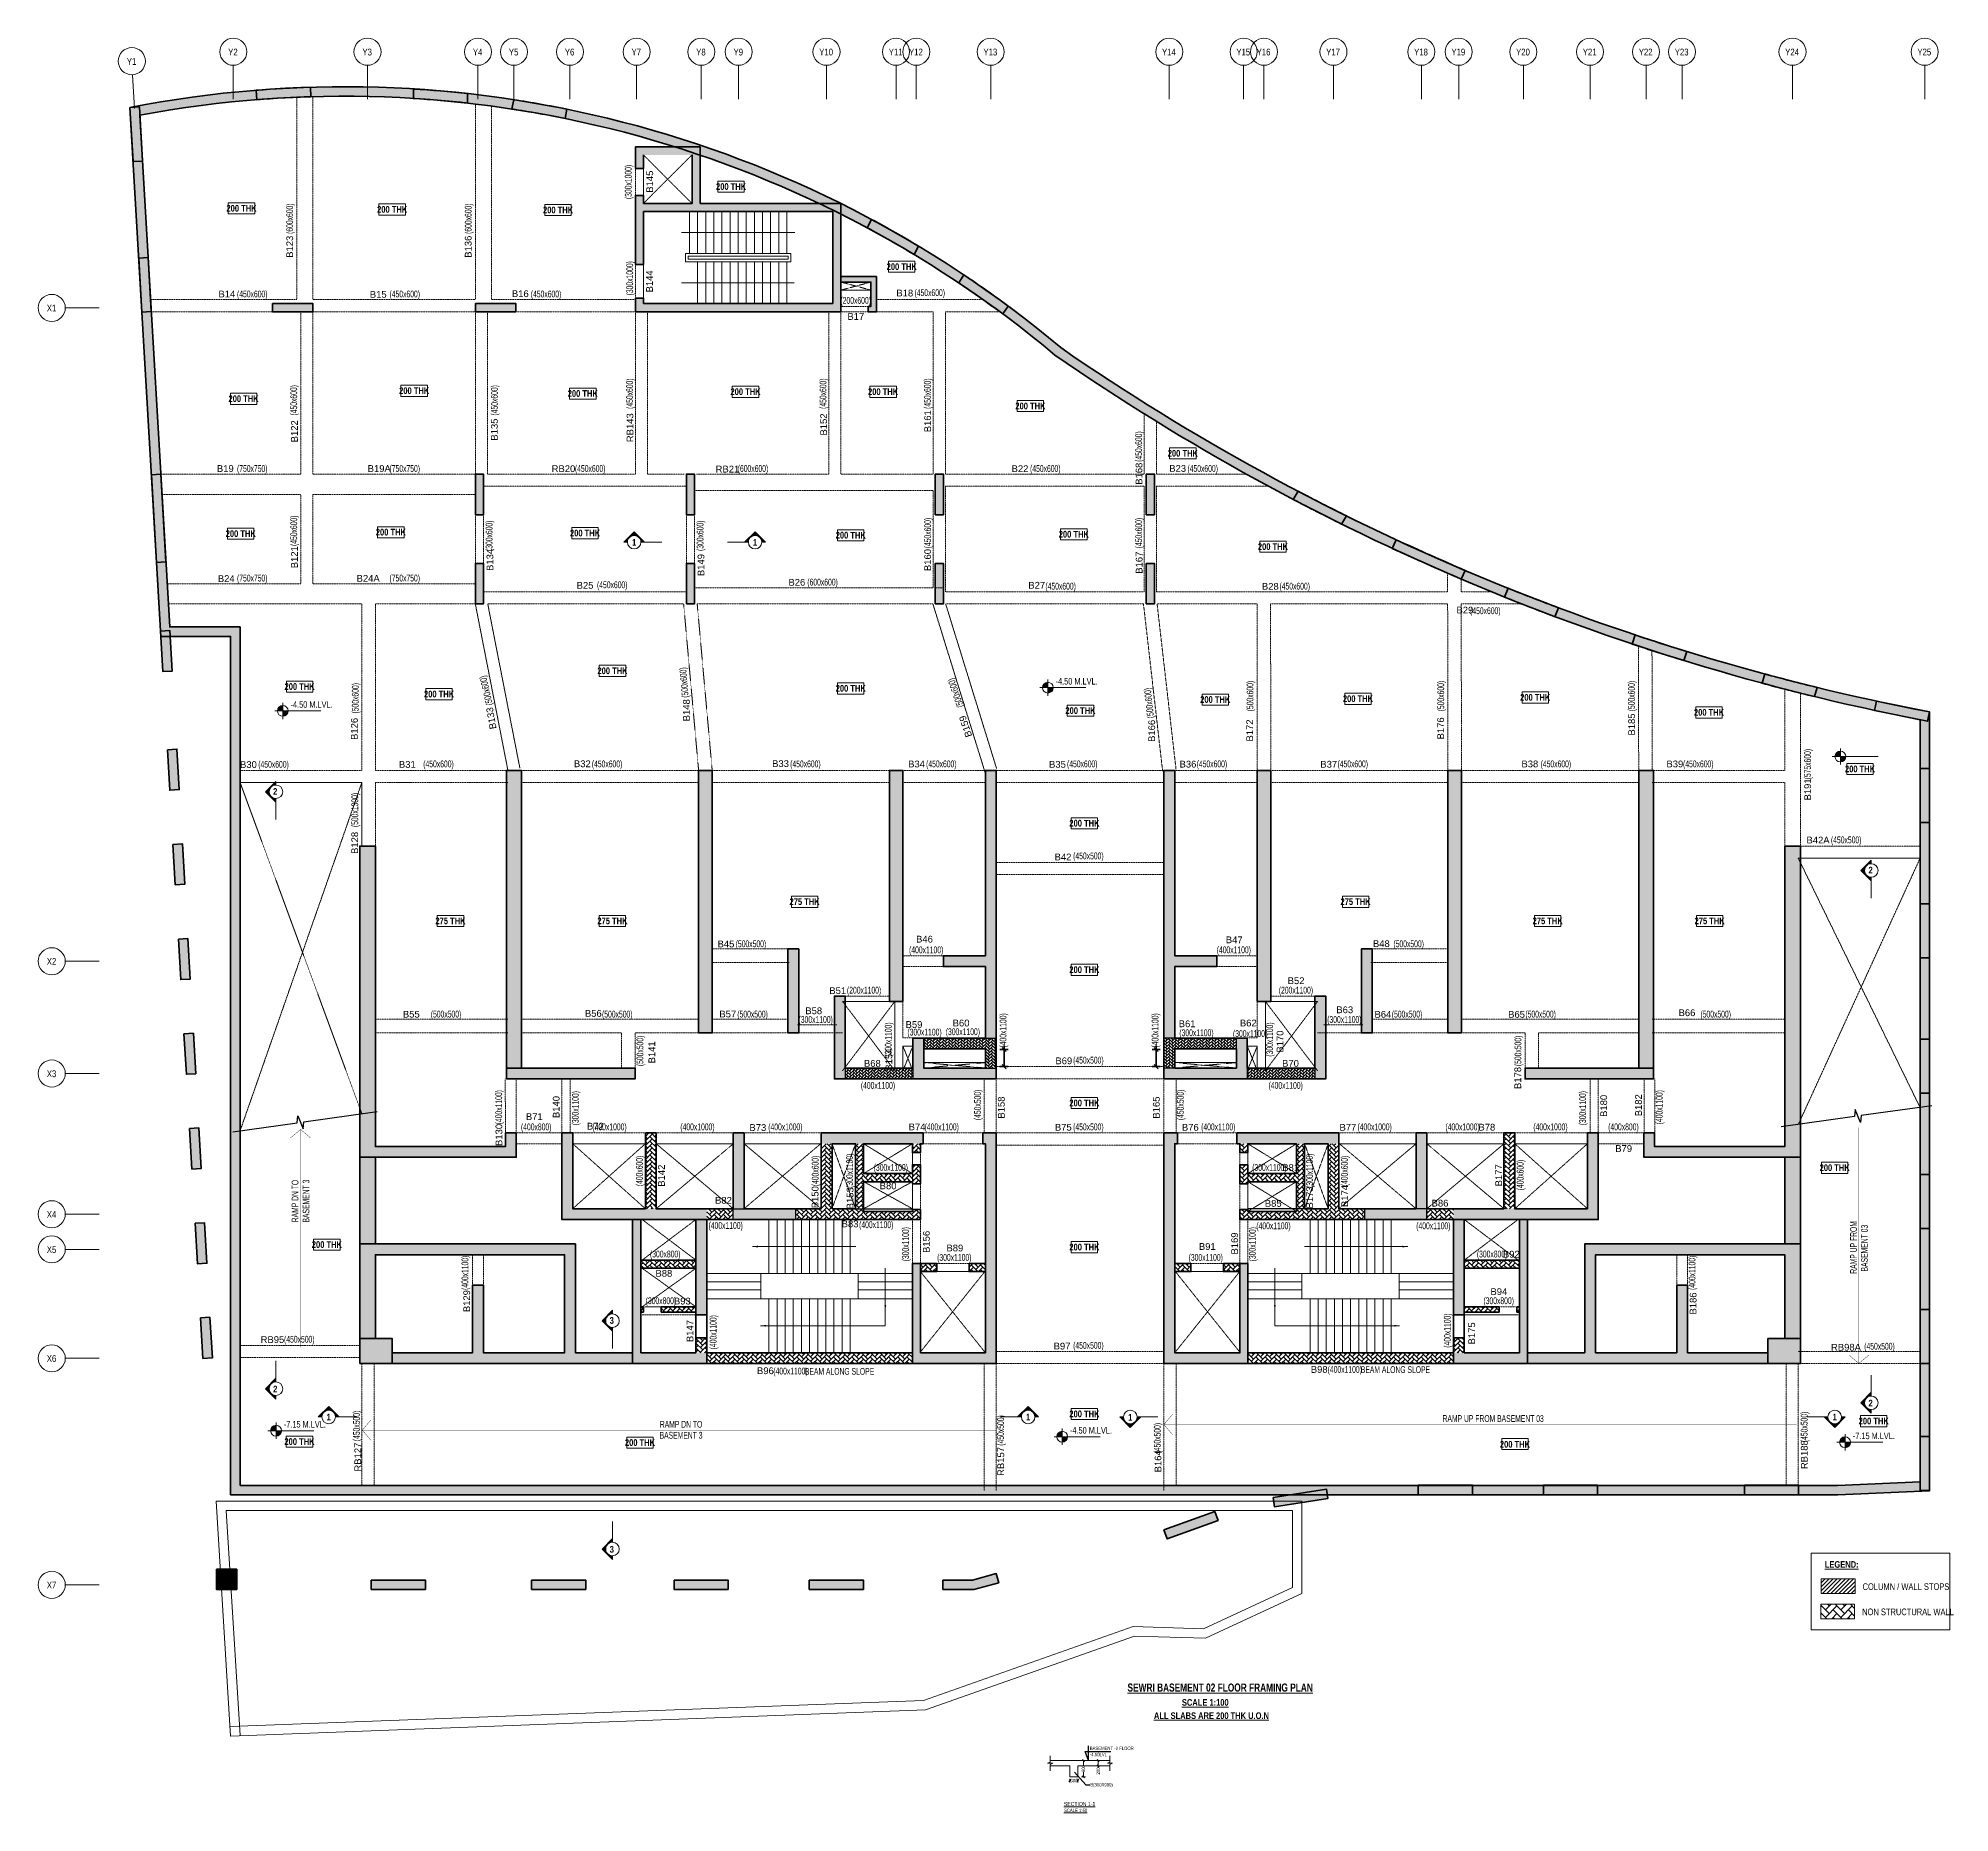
# Model space of a CAD drawing. Header units: millimetres. Extents: x 1560 to 72221, y 1046 to 66633.
import ezdxf
from ezdxf.enums import TextEntityAlignment as Align

# ---------------------------------------------------------------- set-up
doc = ezdxf.new("R2010")
doc.units = ezdxf.units.MM
for name, pattern in [('Grid Line', [2222.5, 1270, -317.4999999999999, 317.4999999999999, -317.4999999999999]), ('HIDDEN', [0.375, 0.25, -0.125]), ('HIDDEN2', [0.1875, 0.125, -0.0625])]:
    doc.linetypes.add(name, pattern=pattern)
for name, color, linetype, lineweight in [('A-ANNO-DIMS', 8, 'Continuous', 15), ('A-DETL-MISC', 35, 'Continuous', 15), ('A-FLOR-IDEN', 11, 'Continuous', 9), ('A-GRIDS', 8, 'Continuous', 9), ('A-HIDD-ABVE', 8, 'HIDDEN', 20), ('A-HIDD-BELW', 8, 'HIDDEN2', 20), ('G-____-____-DIMS', 7, 'Continuous', 9), ('G-____-____-TEXT', 6, 'Continuous', 9), ('G-ANNO-SYMB', 1, 'Continuous', 9), ('G-ANNO-TEXT', 231, 'Continuous', 9), ('S-BEAM', 7, 'Continuous', 18), ('S-BEAM-IDEN', 2, 'Continuous', 9), ('S-COL HATCH', 9, 'Continuous', 0), ('S-COLS', 5, 'Continuous', 35), ('S-GRIDS', 8, 'Continuous', 9), ('SEC TEXT', 50, 'Continuous', 5)]:
    doc.layers.add(name, color=color, linetype=linetype, lineweight=lineweight)
for name, color, linetype in [('Beam Nos', 7, 'Continuous'), ('changes', 7, 'Continuous'), ('dim', 8, 'Continuous'), ('SECTION LINE', 4, 'Continuous'), ('SUNK SLAB', 8, 'Continuous')]:
    doc.layers.add(name, color=color, linetype=linetype)
doc.styles.add('Arial Narrow', font='ARIALN.TTF', dxfattribs={"height": 399.9999999999996})
doc.styles.add('Dim.s & Anno.(Misc.)', font='ARIALN.TTF')
doc.styles.add('SC-BBS1', font='SansSerif')
doc.styles.add('sd', font='ARIALN.TTF')
doc.styles.add('SOBHA', font='swisscl.ttf')
doc.styles.add('Swis721 LtCn BT', font='swisscl.ttf', dxfattribs={"width": 0.9, "height": 233.3551617873649})
doc.styles.add('Swis721 LtCn BT_1', font='swisscl.ttf', dxfattribs={"height": 239.9999999999999})
doc.styles.add('Swis721 LtCn BT_2', font='swisscl.ttf', dxfattribs={"height": 244.9922958397534})
doc.styles.add('Swis721 LtCn BT_B', font='', dxfattribs={"width": 0.9, "height": 246.9183359013865})
doc.styles.get('Swis721 LtCn BT_B').set_extended_font_data('Swis721 LtCn BT', bold=True)
doc.dimstyles.new('A-GFC-100', dxfattribs={"dimscale": 100, "dimtxt": 1.75, "dimasz": 1.5, "dimexe": 1.5, "dimexo": 0, "dimgap": 1, "dimtad": 1, "dimdsep": 46, "dimtxsty": 'Dim.s & Anno.(Misc.)', "dimblk": 'ARCHTICK', "dimcen": 0, "dimdle": 1.5, "dimclrd": 256, "dimclre": 8, "dimclrt": 6, "dimazin": 2, "dimtfac": 1, "dimtix": 1, "dimtmove": 2, "dimatfit": 3, "dimfxl": 1, "dimtolj": 1, "dimlwd": -1, "dimlwe": 9, "dimarcsym": 0})
doc.dimstyles.new('S-100', dxfattribs={"dimscale": 100, "dimtxt": 2.5, "dimasz": 1.5, "dimexe": 1.5, "dimexo": 1.5, "dimgap": 0.1, "dimtad": 0, "dimdec": 0, "dimrnd": 0.0005, "dimzin": 0, "dimdsep": 46, "dimtxsty": 'SOBHA', "dimblk": 'OBLIQUE', "dimcen": 0.09, "dimclrd": 8, "dimclre": 8, "dimclrt": 6, "dimadec": 0, "dimazin": 0, "dimtfac": 1, "dimtdec": 0, "dimtofl": 0, "dimtmove": 0, "dimatfit": 3, "dimfxl": 1.5, "dimfxlon": 1, "dimtolj": 1, "dimtzin": 0, "dimlwd": -1, "dimlwe": -1, "dimarcsym": 0})
doc.dimstyles.new('S-50', dxfattribs={"dimscale": 50, "dimtxt": 2.5, "dimasz": 1.5, "dimexe": 1.5, "dimexo": 1.5, "dimgap": 0.1, "dimtad": 0, "dimdec": 0, "dimrnd": 0.0005, "dimzin": 0, "dimdsep": 46, "dimtxsty": 'SOBHA', "dimblk": 'OBLIQUE', "dimcen": 0.09, "dimclrd": 8, "dimclre": 8, "dimclrt": 6, "dimadec": 0, "dimazin": 0, "dimtfac": 1, "dimtdec": 0, "dimtofl": 0, "dimtmove": 0, "dimatfit": 3, "dimfxl": 1.5, "dimfxlon": 1, "dimtolj": 1, "dimtzin": 0, "dimlwd": -1, "dimlwe": -1, "dimarcsym": 0})
pattern_1 = [(45, (-31966103.1804494, 21022167.40844137), (0, 113.1370849898476), [240, -80]), (135, (-31966046.6119069, 21022223.97698387), (8.9e-15, 113.1370849898476), [240, -80])]
pattern_2 = [(45, (-31794446.85298591, 20735559.74809882), (0, 169.7056274847714), [360, -120]), (135, (-31794362.00017216, 20735644.60091257), (1.33e-14, 169.7056274847714), [360, -120])]
pattern_3 = [(45, (-31794446.85298591, 20683630.74809882), (0, 169.7056274847714), [360, -120]), (135, (-31794362.00017216, 20683715.60091257), (1.33e-14, 169.7056274847714), [360, -120])]
pattern_4 = [(45, (-31794446.85419369, 20735559.7480981), (0, 113.1370849898476), [240, -80]), (135, (-31794390.28565119, 20735616.3166406), (8.9e-15, 113.1370849898476), [240, -80])]

msp = doc.modelspace()

# ---------------------------------------------------------------- texts
at = {"layer": 'A-FLOR-IDEN', "color": 1, "char_height": 246.9183359013865, "width": 1154.999999999998, "attachment_point": 2, "line_spacing_factor": 0.9642671421142559, "style": 'Swis721 LtCn BT_B'}
for s, insert in [('200 THK', (27171.68445719295, 61274.81829040904)), ('200 THK', (27171.68445719295, 61274.81829040904)), ('200 THK', (9074.684457192947, 60471.31829040904)), ('200 THK', (9074.684457192947, 60471.31829040904)), ('200 THK', (14643.68445719294, 60430.31829040904)), ('200 THK', (14643.68445719294, 60430.31829040904)), ('200 THK', (20777.18445719295, 60409.31829040904)), ('200 THK', (20777.18445719295, 60409.31829040904)), ('200 THK', (33480.18445719295, 58315.31829040904)), ('200 THK', (33480.18445719295, 58315.31829040904)), ('200 THK', (15457.68445719294, 53730.81829040904)), ('200 THK', (15457.68445719294, 53730.81829040904)), ('200 THK', (9150.184457192947, 53433.81829040904)), ('200 THK', (9150.184457192947, 53433.81829040904)), ('200 THK', (21690.18445719295, 53626.31829040904)), ('200 THK', (21690.18445719295, 53626.31829040904)), ('200 THK', (27705.68445719295, 53693.44740335304)), ('200 THK', (27705.68445719295, 53693.44740335304)), ('200 THK', (32791.68445719295, 53693.44740335304)), ('200 THK', (32791.68445719295, 53693.44740335304)), ('200 THK', (38236.68445719295, 53165.31829040904)), ('200 THK', (38236.68445719295, 53165.31829040904)), ('200 THK', (43870.68445719294, 51416.31829040904)), ('200 THK', (43870.68445719294, 51416.31829040904)), ('200 THK', (9046.938725764681, 48446.45954111625)), ('200 THK', (9046.938725764681, 48446.45954111625)), ('200 THK', (14595.68445719294, 48500.81829040904)), ('200 THK', (14595.68445719294, 48500.81829040904)), ('200 THK', (21773.68445719295, 48466.81829040904)), ('200 THK', (21773.68445719295, 48466.81829040904)), ('200 THK', (31596.18445719295, 48388.81829040904)), ('200 THK', (31596.18445719295, 48388.81829040904)), ('200 THK', (39841.18445719295, 48424.31829040904)), ('200 THK', (39841.18445719295, 48424.31829040904)), ('200 THK', (47203.68445719294, 47966.81829040904)), ('200 THK', (47203.68445719294, 47966.81829040904)), ('200 THK', (22788.68445719295, 43377.31829040904)), ('200 THK', (22788.68445719295, 43377.31829040904)), ('200 THK', (11222.18445719294, 42795.81829040904)), ('200 THK', (11222.18445719294, 42795.81829040904)), ('200 THK', (16377.68445719294, 42515.81829040904)), ('200 THK', (16377.68445719294, 42515.81829040904)), ('200 THK', (31596.18445719295, 42728.81829040904)), ('200 THK', (31596.18445719295, 42728.81829040904)), ('200 THK', (56897.68445719295, 42394.81829040904)), ('200 THK', (56897.68445719295, 42394.81829040904)), ('200 THK', (40087.18445719295, 41906.31829040904)), ('200 THK', (40087.18445719295, 41906.31829040904)), ('200 THK', (45070.18445719294, 42315.31829040904)), ('200 THK', (45070.18445719294, 42315.31829040904)), ('200 THK', (50346.18445719295, 42346.31829040904)), ('200 THK', (50346.18445719295, 42346.31829040904)), ('200 THK', (63322.68445719295, 41839.31829040904)), ('200 THK', (63322.68445719295, 41839.31829040904)), ('200 THK', (68904.68445719294, 39750.31829040904)), ('200 THK', (68904.68445719294, 39750.31829040904)), ('200 THK', (40232.91123264171, 37744.60025350784)), ('275 THK', (29889.09042602666, 34844.35187368502)), ('275 THK', (50255.88523641117, 34844.35187368502)), ('275 THK', (16799.09042602666, 34134.35187368502)), ('275 THK', (22786.09042602666, 34134.35187368502)), ('275 THK', (57358.88523641117, 34134.35187368502)), ('275 THK', (63345.88523641117, 34134.35187368502)), ('200 THK', (40232.91123264171, 32330.3156110536)), ('200 THK', (40232.91123264171, 27404.52294539322)), ('200 THK', (67967.01909153796, 25010.89701617171)), ('200 THK', (12230.28438674547, 22170.59165133943)), ('200 THK', (40232.91123264171, 22077.11344672029)), ('200 THK', (40232.91123264171, 15911.77233823795)), ('200 THK', (69410.5190938253, 15648.3970161717)), ('200 THK', (11217.42420752607, 14889.15450711955)), ('200 THK', (23805.05801216029, 14852.36704027314, -1.0246935e-09)), ('200 THK', (56149.63409406581, 14788.28657989238))]:
    msp.add_mtext(s, dxfattribs=dict(at, insert=insert))
at = {"layer": 'Beam Nos', "color": 3, "style": 'SC-BBS1'}
for s, rotation, p in [('B145', 90, (24365.2956628453, 61332.10175216604, -1.2247974e-09)), ('B123', 90, (11056.28240327053, 58925.06641127948)), ('B136', 90, (17653.81499260552, 58927.40546796877, -1.5490163e-09)), ('B144', 90, (24355.45910549425, 57646.44617233459)), ('B122', 90, (11231.59423152618, 52104.52134943042)), ('B135', 90, (18621.44782896228, 52168.27142279257, -1.5490163e-09)), ('RB143', 90, (23635.76530905702, 52237.12653421272)), ('B152', 90, (30791.34055718669, 52356.37072701414, -1.2247974e-09)), ('B161', 90, (34637.63443323113, 52478.34881062095, -1.6329359e-09)), ('B168', 90, (42449.13260074221, 50536.56604264711, -1.6051699e-09)), ('B121', 90, (11231.59423152618, 47450.94265931879)), ('B134', 90, (18456.93850781657, 47352.2984005924, -1.5490163e-09)), ('B149', 90, (26257.42476783954, 47161.72223921526, -1.2247974e-09)), ('B160', 90, (34637.63443323113, 47346.78114343096, -1.6329359e-09)), ('B167', 90, (42455.73741139732, 47248.71711121906, -1.6051699e-09)), ('B133', 99.96377061939121, (18504.79123904817, 41532.82647741248, -1.5490163e-09)), ('B148', 90, (25721.16362636425, 41795.13580249284, -1.2247974e-09)), ('B126', 90, (13447.48983530216, 41106.30285004932)), ('B159', 108.4242155935854, (36027.4328325715, 41258.07524138723, -1.6329359e-09)), ('B166', 90, (42921.78890236728, 41032.92710451816, -1.6051699e-09)), ('B172', 90, (46543.10092149191, 41047.12547964264)), ('B176', 90, (53601.30936816223, 41125.22525952417, -2.2811829e-09)), ('B185', 90, (60660.59944439568, 41268.02846058865)), ('B191', 90, (67166.96145745253, 38868.05386161466, 1.3290807e-09)), ('B128', 90, (13459.39890373759, 36892.92055708577)), ('B170', 90, (47664.92616923787, 29549.89242403243)), ('B141', 90, (24441.65376129263, 29151.18461321329, -1.0429421e-09)), ('B154', 90, (33203.09903407358, 28886.36858306859, -1.2247974e-09)), ('B178', 90, (56452.7303242039, 28204.23033286293)), ('B180', 90, (59629.90345639251, 27172.88178067688)), ('B182', 90, (60915.29295205958, 27196.07673188333)), ('B140', 90, (20906.33102573343, 27130.42019292001, -1.0429421e-09)), ('B158', 90, (37360.43942558654, 27109.49263683741, -1.9624459e-09)), ('B165', 90, (43089.66084338986, 27109.28249965642, -2.6683489e-09)), ('B130', 90, (18788.96684508287, 26098.73327237774, -2.3627909e-09)), ('B142', 90, (24798.00721492134, 24593.51304134388, -1.0429421e-09)), ('B177', 90, (55747.81629456468, 24606.2333279479)), ('B150', 90, (30476.96727234014, 23798.25262836401)), ('B153', 90, (31769.63451925181, 23756.40955020894, -1.2247974e-09)), ('B173', 90, (48758.75283606611, 23787.50003888865)), ('B174', 90, (50057.28753343858, 23842.1359449703)), ('B156', 90, (34590.50314631202, 22146.34826524962, -1.2247974e-09)), ('B169', 90, (45983.6457963761, 22086.81461715733, -1.6051699e-09)), ('B129', 90, (17599.47239318751, 19956.35415217314, -1.6287245e-09)), ('B186', 90, (62933.4485779319, 19868.79204721783, 1.3290807e-09)), ('B147', 90, (25851.07921274268, 18849.96490508352, -1.2247974e-09)), ('B175', 90, (54749.37630414851, 18762.88231230934)), ('RB127', 90, (13573.52887058146, 14190.58980116654)), ('RB157', 90, (37341.23536681273, 14029.25958761607, -1.9624459e-09)), ('B164', 90, (43152.89655599632, 14035.14646566693, -1.6051699e-09)), ('RB188', 90, (67041.573293126, 14280.26899139617, 1.3290807e-09))]:
    msp.add_text(s, height=250, rotation=rotation, dxfattribs=at).set_placement(p, align=Align.BOTTOM_CENTER)
for s, p in [('B14', (8531.778302795068, 56978.5119162317, -1.2247974e-09)), ('B15', (14128.27830279507, 56966.0119162317, -1.2247974e-09)), ('B16', (19379.77830279507, 56990.5119162317, -1.2247974e-09)), ('B18', (33592.3670260001, 57014.05932929028, -1.2247974e-09)), ('B17', (31782.27830279507, 56149.01191623171, -1.2247974e-09)), ('B19', (8475.27830279507, 50528.51852734794, -1.2255848e-09)), ('B19A', (14164.49521493055, 50528.51852734794, -1.2255848e-09)), ('RB20', (20975.82863568776, 50521.64561998505)), ('RB21', (27036.64472198747, 50507.20240469311)), ('B22', (37850.82687197887, 50521.64561998133)), ('B23', (43680.53867671155, 50532.37588885088)), ('B24', (8510.826871978867, 46461.14561998506)), ('B24A', (13756.67445078753, 46469.85162522305)), ('B26', (29602.34040902071, 46323.15495549922)), ('B25', (21774.17188781761, 46211.63736059923)), ('B27', (38471.29377677553, 46214.16698128764)), ('B28', (47104.44615356885, 46174.19871333275)), ('B29', (54297.48875998966, 45297.12349275533)), ('B30', (9330.084621923794, 39587.9612000439)), ('B31', (15204.2138664972, 39592.72180315141)), ('B32', (21673.1130809214, 39616.19570585002)), ('B33', (28999.86876338982, 39621.42258764465)), ('B34', (34028.14081421011, 39608.00763340701)), ('B35', (39236.09841973596, 39595.4554307874)), ('B36', (44060.6842442628, 39603.37292905186)), ('B37', (49265.21414345764, 39599.62043425475)), ('B38', (56698.14166029803, 39610.73842163418)), ('B39', (62058.21346526109, 39610.73842174594)), ('B42A', (67351.54628367983, 36795.23444305395)), ('B42', (39441.17393265553, 36171.64568425004)), ('B45', (26982.32687197887, 32957.08079587702)), ('B46', (34321.32687197887, 33134.58079587702)), ('B47', (45770.82687197886, 33109.58079587702)), ('B48', (51209.82687197886, 32968.08079587703)), ('B52', (48056.66222245507, 31597.94845868681)), ('B51', (31113.82687197887, 31231.57985333015)), ('B55', (15350.42956440784, 30360.28241822158)), ('B56', (22080.30911729001, 30389.88184663315)), ('B57', (27049.69170554988, 30366.75685217638, -1.4782759e-09)), ('B58', (30226.99590490275, 30486.85000367124)), ('B63', (49856.66642090567, 30523.66628324275)), ('B64', (51266.55434713401, 30355.9987941723)), ('B65', (56206.73871335275, 30354.50820877438)), ('B66', (62507.00584147759, 30414.46432237734, 1.0612287e-09)), ('B59', (33932.96877780818, 29978.92848513309)), ('B60', (35673.51579453685, 30033.9983880039)), ('B61', (44029.9587908674, 30006.17253527079)), ('B62', (46289.330842546, 30034.44280153175)), ('B68', (32394.15662865229, 28542.52838897739)), ('B69', (39470.65662865229, 28637.5283889774)), ('B70', (47850.65662865229, 28542.52838897739)), ('B71', (19896.77778253593, 26573.80822078918)), ('B72', (22157.0118196372, 26221.69494526867)), ('B73', (28161.32687197887, 26171.65011107583)), ('B74', (34047.88124723994, 26195.82880412449)), ('B75', (39452.32687197887, 26182.57973126356)), ('B76', (44147.82687197886, 26179.07973126356)), ('B77', (49972.82687197514, 26179.07973126729)), ('B78', (55109.15946265943, 26185.02272186463)), ('B79', (60166.32687197514, 25395.66804182936)), ('B81', (47856.99709899612, 24692.73717542399)), ('B80', (32976.32687197887, 24016.73842163046)), ('B82', (26889.53706180938, 23481.44946002249)), ('B85', (47212.32687197886, 23367.73842163046)), ('B86', (53377.00198293738, 23377.23442560841)), ('B83', (31570.97357785963, 22611.36237520759)), ('B89', (35443.70422032364, 21720.51110652124)), ('B91', (44774.70406807102, 21775.41350032424, 2.1505944e-09)), ('B92', (56013.26106316485, 21490.26824212854, 2.1505944e-09)), ('B88', (24687.30303168558, 20782.78908148442)), ('B93', (25370.2040680673, 19756.99434886907, 2.1505944e-09)), ('B94', (55552.31557625421, 20106.62239940499, 2.1505944e-09)), ('RB95', (10217.42492594831, 18334.87707094137, 2.8882429e-09)), ('B97', (39405.99930576496, 18093.63249556382, 2.8882429e-09)), ('RB98A', (68383.77168545387, 18051.54666931589, 3.6256988e-09)), ('B96', (28440.51586360746, 17182.75879048963, 2.8882429e-09)), ('B98', (48911.95797020831, 17230.67223978449, 3.6256988e-09))]:
    msp.add_text(s, height=250, dxfattribs=at).set_placement(p, align=Align.BOTTOM_CENTER)
at = {"layer": 'dim', "color": 6, "char_height": 125, "attachment_point": 1, "style": 'SOBHA'}
for s, insert in [('\\A1;-4.50LVL', (40431.34130191691, 3260.678759631109)), ('\\A1;BASEMENT -2 FLOOR', (40431.34130191691, 3489.235852118922)), ('\\A1; B(300X900) ', (40403.72881952189, 2143.244835690004))]:
    msp.add_mtext(s, dxfattribs=dict(at, insert=insert))
at = {"layer": 'G-____-____-DIMS', "char_height": 239.9999999999999, "width": 1683.880654475457, "attachment_point": 1, "line_spacing_factor": 0.970125592708619, "style": 'Swis721 LtCn BT_1'}
for s, insert in [('-4.50 M.LVL.', (39167.29522145801, 42985.40704457123)), ('-4.50 M.LVL.', (10886.5396520894, 42126.97319702093)), ('-7.15 M.LVL.', (10636.07346676178, 15523.44013838131)), ('-4.50 M.LVL.', (39696.19797545933, 15300.17295029048)), ('-7.15 M.LVL.', (68635.83897163607, 15095.52311598543))]:
    msp.add_mtext(s, dxfattribs=dict(at, insert=insert))
at = {"layer": 'G-____-____-TEXT', "color": 5, "insert": (38152.34067527093, 15791.46721750159), "char_height": 246.9183359013865, "width": 329.9999999999996, "attachment_point": 2, "line_spacing_factor": 0.9642671421142559, "style": 'Swis721 LtCn BT_B'}
msp.add_mtext('1', dxfattribs=at)
at = {"layer": 'G-ANNO-SYMB', "color": 5, "char_height": 246.9183359013865, "width": 329.9999999999996, "line_spacing_factor": 0.9642671421142559, "style": 'Swis721 LtCn BT_B'}
for s, insert, attachment_point in [('1', (23588.33212775253, 48122.1197946075, -1.3508411e-09), 2), ('1', (28059.71705249958, 48122.1197946075, -1.3508411e-09), 2), ('2', (10320.2987176057, 38918.08370681887), 2), ('2', (69294.29871760569, 36009.08370681886), 2), ('3', (22761.69820758589, 19366.35987053473), 2), ('2', (10320.2987176057, 16583.27866420929), 8), ('2', (69294.29871760569, 16062.27866420929), 8), ('1', (12298.67226769663, 15791.46721750159), 2), ('1', (41926.67226769663, 15535.07461742718), 8), ('1', (67969.97270061709, 15791.46721750159), 2), ('3', (22761.69820758589, 10656.09562747587), 8)]:
    msp.add_mtext(s, dxfattribs=dict(at, insert=insert, attachment_point=attachment_point))
at = {"layer": 'G-ANNO-TEXT', "color": 7, "char_height": 244.9922958397534, "attachment_point": 1, "line_spacing_factor": 0.9718478586403113, "style": 'Swis721 LtCn BT_2'}
for s, insert, width in [('\\fSwis721 LtCn BT|b1|i0|c0|p34|;\\LLEGEND:', (67602.82834448553, 10346.01986503262), 1299), ('COLUMN / WALL STOPS', (68998.73011184372, 9527.011777308178), 3845.238102011382), ('NON STRUCTURAL WALL', (68982.14746998511, 8594.123896822673), 3845.238102011382)]:
    msp.add_mtext(s, dxfattribs=dict(at, insert=insert, width=width))
at = {"layer": 'G-ANNO-TEXT', "color": 6, "insert": (41825.74911976494, 5823.224570803684), "char_height": 300, "width": 6923.659502614289, "attachment_point": 1, "line_spacing_factor": 0.9718478586403113, "style": 'Swis721 LtCn BT_2'}
msp.add_mtext('{\\fSwis721 LtCn BT|b1|i0|c0|p34;\\LSEWRI BASEMENT 02 FLOOR FRAMING PLAN }', dxfattribs=at)
at = {"layer": 'G-ANNO-TEXT', "color": 1, "char_height": 244.9922958397534, "attachment_point": 1, "line_spacing_factor": 0.9718478586403113, "style": 'Swis721 LtCn BT_2'}
for s, insert, width in [('{\\fSwis721 LtCn BT|b1|i0|c0|p34;\\LSCALE 1:100}', (43836.91995275654, 5246.177520845425), 1551.037292950693), ('{\\fSwis721 LtCn BT|b1|i0|c0|p34;\\LALL SLABS ARE 200 THK U.O.N}', (42802.66204971336, 4757.191377152097), 3728.693422573189)]:
    msp.add_mtext(s, dxfattribs=dict(at, insert=insert, width=width))
at = {"layer": 'S-BEAM-IDEN', "style": 'Swis721 LtCn BT', "width": 0.8}
for s, rotation, p in [('(300x1000)', 90.00000000000031, (23495.56204577424, 60687.06801384721, -1.3970702e-09)), ('(600x600)', 90.00000000000031, (10978.85041144006, 59400.19114463066)), ('(600x600)', 90.00000000000031, (17581.21497490146, 59400.19114463438, -1.221276e-09)), ('(300x1000)', 90.00000000000031, (23549.34974123054, 57126.8880697753, -1.4005917e-09)), ('(450x600)', 359.9999999999997, (8908.162270410734, 57055.35305511985)), ('(450x600)', 359.9999999999997, (14545.8081740018, 57055.35305511985)), ('(450x600)', 359.9999999999997, (19768.27861297019, 57055.35305511985)), ('(450x600)', 359.9999999999997, (33952.95223514252, 57103.52619451691, -1.640928e-09)), ('(200x600)', 359.9999999999997, (31215.39112795778, 56818.15195199136, -0.0436578448751945)), ('(450x600)', 90.00000000000031, (23545.8498446893, 52932.77872816135, -1.456898e-09)), ('(450x600)', 90.00000000000031, (30695.84984516614, 52932.77872816135, -1.456898e-09)), ('(450x600)', 90.00000000000031, (34556.50280614086, 52932.77876760845, -1.2847592e-09)), ('(450x600)', 90.00000000000031, (11129.26916823425, 52686.850150701, -1.221276e-09)), ('(450x600)', 90.00000000000031, (18547.9895740103, 52685.6804630797)), ('(450x600)', 90.00000000000031, (42363.50280535482, 50976.66770412062, -1.3257795e-09)), ('(750x750)', 359.9999999999997, (8908.16227041446, 50605.35966623608)), ('(750x750)', 359.9999999999997, (14545.80817400552, 50605.35966623608)), ('(450x600)', 359.9999999999997, (21400.04733862617, 50605.35966623608)), ('(600x600)', 359.9999999999997, (27418.00805669166, 50605.35966623236)), ('(450x600)', 359.9999999999997, (38224.22181577869, 50605.35966623608)), ('(450x600)', 359.9999999999997, (44042.37701823078, 50605.35966623608)), ('(450x600)', 90.00000000000031, (11129.26916823425, 47866.0489571247, -1.221276e-09)), ('(300x600)', 90.00000000000031, (18350.5874188941, 47680.35130644251)), ('(300x600)', 90.00000000000031, (26150.58741794043, 47680.35132742334, -1.3080283e-09)), ('(450x600)', 90.00000000000031, (34563.50280614086, 47779.85135222261, -1.2847592e-09)), ('(450x600)', 90.00000000000031, (42363.50280548893, 47779.85135222261, -1.2847592e-09)), ('(750x750)', 359.9999999999997, (8908.16227042191, 46555.3690017577)), ('(750x750)', 359.9999999999997, (14545.80817401297, 46555.3690017577)), ('(600x600)', 359.9999999999997, (29990.00805669167, 46405.36900175024)), ('(450x600)', 359.9999999999997, (22215.03932947927, 46308.05097033863)), ('(450x600)', 359.9999999999997, (38790.96904823446, 46255.36900175024)), ('(450x600)', 359.9999999999997, (47443.96904823817, 46255.36900175024)), ('(450x600)', 359.9999999999997, (54488.96904823818, 45348.36900175024)), ('(500x600)', 95.07955632983261, (25606.52254602574, 42268.712418903, -1.4466135e-09)), ('(500x600)', 89.99999999999969, (13404.95139009021, 41674.68116869438)), ('(500x600)', 103.0639541273866, (18366.47095341869, 42000.204417121)), ('(500x600)', 109.1773419647608, (35774.37025688477, 41944.0334400538, -2.3782459e-09)), ('(500x600)', 96.2612320463146, (42804.89613768347, 41512.9353917319, -2.4127539e-09)), ('(500x600)', 90.00000000000031, (46479.76629029103, 41756.05242355202)), ('(500x600)', 90.00000000000031, (53529.77876363583, 41756.06176145409, -1.4458071e-09)), ('(500x600)', 90.00000000000031, (60579.76306973286, 41756.05984480713)), ('(450x600)', 359.9999999999997, (9694.967552165317, 39671.12488279153)), ('(575x600)', 90.00000000000033, (67089.77183042355, 39239.12590796535)), ('(500x1300)', 89.99999999999969, (13387.61969043948, 37474.8811526302)), ('(500x500)', 359.9999999999997, (27342.88672077172, 33038.72573340346, -1.0436026e-09)), ('(400x1100)', 359.9999999999996, (33751.39914560579, 32814.15974647959, -1.550137e-09)), ('(200x1100)', 359.9999999999996, (31455.28665342816, 31324.15974743326, -1.550137e-09)), ('(500x500)', 359.9999999999997, (16071.79655574523, 30438.73071659018)), ('(500x500)', 359.9999999999997, (22401.79655574523, 30438.73071659018)), ('(500x500)', 359.9999999999997, (27403.221653248, 30438.73071659018)), ('(300x1100)', 359.9999999999997, (29665.9915136423, 30238.73071659018)), ('(500x500)', 359.9999999999997, (56534.79655574523, 30438.73071659018)), ('(500x500)', 359.9999999999997, (63005.79655574523, 30438.73071659018)), ('(300x1100)', 89.99999999999969, (33107.10855592676, 28991.71151296456, -1.550137e-09)), ('(300x1100)', 359.9999999999996, (33689.56989413389, 29774.159746718, -1.550137e-09)), ('(300x1100)', 359.9999999999996, (35106.9642299179, 29788.31534384225, -1.550137e-09)), ('(300x1100)', 359.9999999999996, (45724.1452115018, 29720.86510599067, -1.550137e-09)), ('(300x1100)', 90.00000000000033, (47204.53256532065, 28991.71151296456, -1.550137e-09)), ('(500x500)', 89.99999999999969, (23927.69813506939, 28640.69393094663)), ('(500x500)', 90.00000000000033, (56383.94298617803, 28640.69393094663)), ('(400x1100)', 359.9999999999996, (31968.16366493963, 27804.30449567024, -1.550137e-09)), ('(400x1100)', 359.9999999999996, (47040.64442441128, 27804.30449567024, -1.550137e-09)), ('(400x1100)', 89.99999999999969, (18706.95055238418, 26490.02019113336)), ('(300x1100)', 89.99999999999969, (21539.19813506939, 26454.54648664628)), ('(450x500)', 89.99999999999969, (36407.10855926462, 26644.80315168609, -1.1419985e-09)), ('(450x500)', 90.00000000000033, (43904.53376984112, 26644.80315168609, -1.1419985e-09)), ('(300x1100)', 90.00000000000033, (58772.44298617803, 26454.54648664628)), ('(400x1100)', 90.00000000000033, (61604.69056886323, 26490.02019113336)), ('(400x800)', 359.9999999999997, (19404.12368723266, 26271.43524866958)), ('(400x1000)', 359.9999999999997, (22045.85870028176, 26271.43524866958)), ('(400x1000)', 359.9999999999997, (25295.85870028176, 26271.43524866958)), ('(400x1000)', 359.9999999999997, (28545.85870028176, 26271.43524866958)), ('(400x1100)', 359.9999999999997, (34325.87879944482, 26271.43524866958)), ('(450x500)', 359.9999999999997, (39816.29666221403, 26271.43524843489)), ('(400x600)', 89.99999999999969, (23907.11408554279, 24203.47979079221)), ('(400x600)', 89.99999999999969, (30407.11408554279, 24203.47979079221)), ('(300x1100)', 89.99999999999969, (31677.11408554279, 24140.83234649186)), ('(300x1100)', 359.9999999999997, (32443.55118651949, 24772.1452884752)), ('(300x1100)', 89.99999999999969, (48679.12679213174, 24140.83234649186)), ('(400x600)', 89.99999999999969, (49969.68707398958, 24203.47979079221, -1.5527283e-09)), ('(400x600)', 89.99999999999969, (56466.99579637386, 24051.8149196658, -1.5527283e-09)), ('RAMP DN TO', 90.00000000000031, (11178.76484674849, 22868.24116456915)), ('BASEMENT 3', 90.00000000000031, (11583.70145451538, 22860.1153454337)), ('(400x1100)', 359.9999999999997, (26338.83062033244, 22626.05857135762)), ('(400x1100)', 359.9999999999997, (31904.75865735375, 22654.89354546402)), ('(400x1100)', 359.9999999999997, (46589.16162588336, 22615.70375581865)), ('(400x1100)', 359.9999999999997, (52498.87880705186, 22615.70375581865)), ('(300x1100)', 89.99999999999969, (33745.61968461685, 21427.18492099677, -1.550137e-09)), ('(300x1100)', 90.00000000000033, (46566.02143663056, 21427.18492099677, -1.550137e-09)), ('RAMP UP FROM', 90.00000000000031, (68787.22582806535, 20968.43474569206)), ('BASEMENT 03', 90.00000000000031, (69192.16243583224, 21052.51076142152)), ('(400x1100)', 89.99999999999969, (17458.59019939118, 20370.10277749632)), ('(300x800)', 359.9999999999997, (24173.61962103732, 21571.44683180784)), ('(300x1100)', 359.9999999999997, (34789.63553846516, 21446.2341614369)), ('(300x800)', 359.9999999999997, (54739.61962103732, 21571.44683180784)), ('(400x1100)', 90.00000000000033, (62819.05212742723, 20370.10277749632)), ('(300x800)', 359.9999999999997, (24015.60665962734, 19846.23567944799)), ('(400x1100)', 90.00000000000031, (26633.65640823432, 18172.88806888495)), ('(400x1100)', 90.00000000000031, (53772.32248415686, 18235.38806888495)), ('(450x500)', 359.9999999999997, (10647.17945247032, 18421.12194873054)), ('(450x500)', 359.9999999999997, (39816.29666221403, 18196.23498724062)), ('(400x1100)', 359.9999999999997, (28734.31312027463, 17246.66080974076, 2.9670624e-09)), ('BEAM ALONG SLOPE', 359.9999999999997, (29899.88136831187, 17235.57725843821)), ('(400x1100)', 359.9999999999997, (49224.19675585516, 17307.21906235848, 2.9670624e-09)), ('BEAM ALONG SLOPE', 359.9999999999997, (50449.88409026228, 17300.10515941714)), ('(450x500)', 89.99999999999969, (13449.34137333818, 14777.57064257223)), ('(450x500)', 90.00000000000033, (66963.51851567141, 14743.36309559304)), ('(450x500)', 89.99999999999969, (37260.05620562919, 14611.62731041048)), ('(450x500)', 90.00000000000033, (43051.58491418771, 14327.9098446))]:
    msp.add_text(s, height=250, rotation=rotation, dxfattribs=at).set_placement(p)
for s, p in [('(450x600)', (15792.11342511587, 39687.00389190797)), ('(450x600)', (22024.19967009761, 39687.00389190797)), ('(450x600)', (29355.50768323131, 39687.00389190797)), ('(450x600)', (34380.66564062126, 39687.00389190797)), ('(450x600)', (39590.02607427427, 39687.00389190797)), ('(450x600)', (44381.93488801904, 39687.00389190797)), ('(450x600)', (49588.95506100245, 39687.00389190797)), ('(450x600)', (57097.25603605323, 39687.00389190797)), ('(450x600)', (62361.2523552876, 39687.00389190797)), ('(450x500)', (67828.78563561551, 36879.38805817102)), ('(450x500)', (39816.29666221403, 36286.99357780849)), ('(500x500)', (51656.34844363742, 33038.72573340346, -1.0436026e-09)), ('(400x1100)', (45122.53992234431, 32814.15974647959, -1.550137e-09)), ('(200x1100)', (47418.65241452195, 31324.15974743326, -1.550137e-09)), ('(300x1100)', (49207.94876216613, 30238.73071659018)), ('(500x500)', (51596.01351116114, 30438.73071659018)), ('(300x1100)', (43742.31942567862, 29750.39253293012, -1.550137e-09)), ('(450x500)', (39816.29666221403, 28736.99839073827)), ('(400x1100)', (44548.06026850529, 26271.43524866958)), ('(400x1000)', (50328.08036766835, 26271.43524866958)), ('(400x1000)', (53578.08036766835, 26271.43524866958)), ('(400x1000)', (56828.08036766835, 26271.43524866958)), ('(400x800)', (59595.11026931815, 26271.43524866958)), ('(300x1100)', (46435.7728592258, 24772.1452884752)), ('(300x1100)', (44084.30352948494, 21446.2341614369)), ('(300x800)', (54983.62779068091, 19846.23567944799)), ('(450x500)', (69059.59541315846, 18162.87910612707)), ('RAMP UP FROM BASEMENT 03', (53472.09393160679, 15492.00241829116)), ('BASEMENT 3', (24529.40041685366, 14873.69954562966, -1.0837132e-09)), ('RAMP DN TO', (24537.52623598911, 15278.63615339656, -1.0837132e-09))]:
    msp.add_text(s, height=250, dxfattribs=at).set_placement(p)
at = {"layer": 'SEC TEXT', "color": 1, "linetype": 'ByBlock', "insert": (39476.09805313387, 1446.118091013622), "char_height": 150, "width": 1170.105911381129, "attachment_point": 1, "rotation": 0.010721049181483191, "style": 'sd'}
msp.add_mtext('{\\fSwis721 LtCn BT|b0|i0|c0|p34;\\LSECTION 1-1\\P\\H0.83333x;SCALE 1:50}', dxfattribs=at)

# ---------------------------------------------------------------- blocks, each defined once
blk = doc.blocks.new('_ARCHTICK')
at = {"color": 0, "linetype": 'ByBlock', "const_width": 0.15}
blk.add_lwpolyline([(-0.5, -0.5), (0.5, 0.5)], dxfattribs=at)
blk = doc.blocks.new('A$C31bf04c8')
at = {"layer": 'S-COL HATCH', "transparency": 33554687}
h = blk.add_hatch(color=256, dxfattribs=at)
h.dxf.hatch_style = 1
edge = h.paths.add_edge_path()
edge.add_line((-12645.22190790623, -10575.19985628128), (46759.53647775203, -10575.19985628128))
edge.add_line((46759.53647775203, -10575.19985628128), (50154.77851886302, -10425.00601053238))
edge.add_line((50154.77851886302, -10425.00601053238), (50154.77851886302, 18362.28214049339))
edge.add_arc((65982.97857690603, 101150.6081447527), 84287.8332837242, 235.3318360843077, 259.1763076908551, ccw=False)
edge.add_arc((-8446.611141368747, 268.2098512127995), 41199.68046838963, 49.9961516128636, 101.0852321286915)
edge.add_line((-16368.03390341252, 40699.19712734222), (-15227.48269014805, 21150.0005850792))
edge.add_line((-15227.48269014805, 21150.0005850792), (-12645.22190790623, 21150.00058484077))
edge.add_line((-12645.22190790623, 21150.00058484077), (-12645.22190790623, -10575.19985628128))
edge = h.paths.add_edge_path(flags=16)
edge.add_line((-12295.22190838307, -10225.19985580444), (46751.79886502772, -10225.19985580444))
edge.add_line((46751.79886502772, -10225.19985580444), (49804.77851838618, -10090.14652299881))
edge.add_line((49804.77851838618, -10090.14652299881), (49804.77851838618, 18073.36296987534))
edge.add_arc((65982.9785742499, 101150.6081398986), 84637.83327854906, 235.3207608542366, 258.9803174311657, ccw=False)
edge.add_arc((-8446.611140910538, 268.2098531685769), 40849.68046623029, 49.97334944151059, 100.6567920093794)
edge.add_line((-16000.76089220494, 40413.33677697181), (-14897.30743341893, 21500.00058507919))
edge.add_line((-14897.30743341893, 21500.00058507919), (-12295.22190838307, 21500.00058460236))
edge.add_line((-12295.22190838307, 21500.00058460236), (-12295.22190838307, -10225.19985580444))
h = blk.add_hatch(color=256, dxfattribs=at)
h.dxf.hatch_style = 1
h.paths.add_polyline_path([(-9680.507208030673, 41099.25634849444), (-9699.67745225504, 41448.83023893833, 0.011850094801779), (-11696.67691299319, 41339.31694778055), (-11677.5066617839, 40989.74305733666, -0.0119492284188127)])
h = blk.add_hatch(color=256, dxfattribs=at)
h.dxf.hatch_style = 1
h.paths.add_polyline_path([(-3886.379517793655, 40862.68513311073), (-3886.37951593101, 41214.73544520885, 0.0118917816617123), (-5886.37951593101, 41382.61749047413), (-5886.37951593101, 41031.98205364495, -0.0119919745653029)])
h = blk.add_hatch(color=256, dxfattribs=at)
h.dxf.hatch_style = 1
h.paths.add_polyline_path([(-282.2607116214931, 40293.69900645315), (-212.526349119842, 40636.68168668821, 0.0118113912016586), (-2181.819570951164, 40988.96906228736), (-2251.632284607739, 40645.60098743066, -0.0119099033513172)])
h = blk.add_hatch(color=256, dxfattribs=at)
h.dxf.hatch_style = 1
h.paths.add_polyline_path([(-16018.62856588885, 40719.59102217108), (-16368.03440779075, 40699.20577195286), (-16251.54726236686, 38702.60096753762), (-15902.14142139628, 38722.9862177521)])
h = blk.add_hatch(color=256, dxfattribs=at)
h.dxf.hatch_style = 1
h.paths.add_polyline_path([(3425.353111915291, 39251.15887107328), (2314.552913472057, 39251.15887107328), (2314.552825734019, 38451.158669848), (2614.552662178874, 38451.158669848), (2614.552662178874, 38951.15887107328), (3425.353111915291, 38951.15887107328)], flags=17)
h.paths.add_polyline_path([(3725.35311191529, 39251.15887107328), (3425.353111915291, 39251.15887107328), (3425.353111915291, 38951.15887107328), (3725.35311191529, 38951.15887107328)], flags=17)
h.paths.add_polyline_path([(3763.891615465283, 39251.15887107328), (3725.35311191529, 39251.15887107328), (3725.35311191529, 38951.15887107328), (4414.552661702037, 38951.15887107328), (4414.552661702037, 37151.158669848), (2614.552662178874, 37151.158669848), (2614.552662178874, 37451.158669848), (2314.552741810679, 37451.158669848), (2314.552636906505, 34901.158669848), (2614.552661702037, 34901.158669848), (2614.552661702037, 36851.158669848), (9455.692081548274, 36851.158669848), (9455.692081548274, 37151.158669848), (9141.078686054794, 37151.158669848), (9136.835278585553, 37141.03068506718, 0.0001403111666475), (9115.549892831594, 37151.158669848), (4714.552661702037, 37151.158669848), (4714.552661702037, 39251.15887107328), (4610.311843480914, 39251.15887107328), (4539.36850810796, 38999.99560028687, 0.0048521537077584)])
h.paths.add_polyline_path([(9914.552662655711, 37151.158669848), (9455.692081548274, 37151.158669848), (9455.692081548274, 36851.158669848), (9614.552662178876, 36851.158669848), (9614.552662178876, 33451.15866960958), (9455.692081548274, 33451.15866960958), (9455.692081548274, 33151.15866960958), (9914.552662655711, 33151.15866960958)])
h.paths.add_polyline_path([(9455.692081548274, 33451.15866960958), (2614.552661702037, 33451.15866960958), (2614.552661702037, 33651.158669848), (2314.552662178874, 33651.158669848), (2314.552662178874, 33151.15866960958), (9455.692081548274, 33151.15866960958)])
h = blk.add_hatch(color=256, dxfattribs=at)
h.dxf.hatch_style = 1
h.paths.add_polyline_path([(11045.06363138184, 36565.69092820213), (10879.2401247248, 36257.46606785432, -0.0119099194119703), (12617.95104505121, 35267.9436985068), (12783.961324092, 35576.51572230086, 0.011811406777988)])
h = blk.add_hatch(color=256, dxfattribs=at)
h.dxf.hatch_style = 1
h.paths.add_polyline_path([(-15694.00020724535, 35156.51154147834), (-16043.40604635328, 35136.12629126385), (-15926.91890232637, 33139.5214866139), (-15577.51306321844, 33159.90673683211)])
h = blk.add_hatch(color=256, dxfattribs=at)
h.dxf.hatch_style = 1
h.paths.add_polyline_path([(11224.5519891493, 34450.01884901524), (9914.55266494304, 34449.99286655709), (9914.555183216931, 34249.98979169875), (11024.55202298984, 34250.01180731505), (11024.58985687792, 33349.99286634475), (10924.57314150035, 33350.01290975884), (10924.57708794996, 33151.1586724706), (11224.57777387276, 33149.98890175298), (11224.55198914557, 33349.99286634848)])
h = blk.add_hatch(color=256, dxfattribs=at)
h.dxf.hatch_style = 1
h.paths.add_polyline_path([(14461.53178168461, 34512.18325436115), (14266.69796415418, 34221.42599554732, -0.0119099194350363), (15901.64477842674, 33068.50834618509), (16096.69803826883, 33359.5930983685, 0.0118114067623344)])
h = blk.add_hatch(color=256, dxfattribs=at)
h.dxf.hatch_style = 1
h.paths.add_polyline_path([(-11101.74020648375, 33451.15858155862), (-11101.74020555243, 33151.15858174488), (-9601.740205552429, 33151.15858663246), (-9601.740206483752, 33451.15858574584)])
h = blk.add_hatch(color=256, dxfattribs=at)
h.dxf.hatch_style = 1
h.paths.add_polyline_path([(-3599.794399350882, 33451.15860553831), (-3599.79439841956, 33151.1586064212), (-2099.794398419559, 33151.15860944986), (-2099.794399350882, 33451.15860949829)])
h = blk.add_hatch(color=256, dxfattribs=at)
h.dxf.hatch_style = 1
h.paths.add_polyline_path([(-15227.36483162269, 27149.97082721069), (-15576.77067259326, 27129.58557769284), (-15387.47906606272, 23885.10276979953), (-15038.07322509214, 23905.48802024871)])
h = blk.add_hatch(color=256, dxfattribs=at)
h.dxf.hatch_style = 1
h.paths.add_polyline_path([(-3599.794376533479, 25651.1652164869), (-3299.794378116728, 25651.16521741822), (-3299.794382307679, 27151.16521741822), (-3599.794380258769, 27151.1652164869)])
h = blk.add_hatch(color=256, dxfattribs=at)
h.dxf.hatch_style = 1
h.paths.add_polyline_path([(-3599.79426477477, 25651.16528400406), (-3299.794264495373, 25651.16528400406), (-3299.794264495373, 27151.16528400406), (-3599.79426477477, 27151.16528400406)])
h = blk.add_hatch(color=256, dxfattribs=at)
h.dxf.hatch_style = 1
h.paths.add_polyline_path([(4200.20562095195, 25651.16523743793), (4500.205622628331, 25651.16523836926), (4500.205618903041, 27151.16523836926), (4200.205616760999, 27151.16523743793)])
h = blk.add_hatch(color=256, dxfattribs=at)
h.dxf.hatch_style = 1
h.paths.add_polyline_path([(4200.205734573304, 25651.16528400406), (4500.205732524395, 25651.16528400406), (4500.205732524395, 27151.16528400406), (4200.205734573304, 27151.16528400406)])
h = blk.add_hatch(color=256, dxfattribs=at)
h.dxf.hatch_style = 1
h.paths.add_polyline_path([(13400.2056225352, 25651.16526235267), (13700.20562095195, 25651.16526305303), (13700.205616761, 27151.16526305303), (13400.20561880991, 27151.16526235267)])
h = blk.add_hatch(color=256, dxfattribs=at)
h.dxf.hatch_style = 1
h.paths.add_polyline_path([(13400.20573429391, 25651.16528400406), (13700.20573410764, 25651.16528400406), (13700.20573410764, 27151.16528400406), (13400.20573429391, 27151.16528400406)])
h = blk.add_hatch(color=256, dxfattribs=at)
h.dxf.hatch_style = 1
h.paths.add_polyline_path([(21200.20562095195, 25651.16528330743), (21500.20562262833, 25651.16528400406), (21500.20561890304, 27151.16528400406), (21200.205616761, 27151.16528330743)])
h = blk.add_hatch(color=256, dxfattribs=at)
h.dxf.hatch_style = 1
h.paths.add_polyline_path([(21200.20573457331, 25651.16528400406), (21500.2057325244, 25651.16528400406), (21500.2057325244, 27151.16528400406), (21200.20573457331, 27151.16528400406)])
h = blk.add_hatch(color=256, dxfattribs=at)
h.dxf.hatch_style = 1
h.paths.add_polyline_path([(28420.13920155913, 25305.90619404986), (28601.82631585375, 25606.50681078061, -0.0060300541328902), (26815.31954800338, 26517.1875420697), (26633.94796350226, 26217.10894830898, 0.0060046413283246)])
h = blk.add_hatch(color=256, dxfattribs=at)
h.dxf.hatch_style = 1
h.paths.add_polyline_path([(30444.46339140087, 24721.45040088892), (30296.34775915742, 24404.33521421999, 0.0043087043167823), (32836.48160387203, 23273.42063678801), (32984.64532437176, 23590.63881636783, -0.0043268481438015)])
h = blk.add_hatch(color=256, dxfattribs=at)
h.dxf.hatch_style = 1
h.paths.add_polyline_path([(-3599.794370945544, 22351.17455201596), (-3299.794368803502, 22351.17455294728), (-3299.794372994453, 23851.17455294728), (-3599.794374670834, 23851.17455201596)])
h = blk.add_hatch(color=256, dxfattribs=at)
h.dxf.hatch_style = 1
h.paths.add_polyline_path([(-3599.794266171754, 22351.17461953685), (-3299.794266358019, 22351.17461953685), (-3299.794266358019, 23851.17461953685), (-3599.794266171754, 23851.17461953685)])
h = blk.add_hatch(color=256, dxfattribs=at)
h.dxf.hatch_style = 1
h.paths.add_polyline_path([(4200.205630265176, 22351.17457297072), (4500.205628681928, 22351.17457390204), (4500.20562588796, 23851.17457390204), (4200.205626074224, 23851.17457297072)])
h = blk.add_hatch(color=256, dxfattribs=at)
h.dxf.hatch_style = 1
h.paths.add_polyline_path([(4200.205732710659, 22351.17461953685), (4500.205731127411, 22351.17461953685), (4500.205731127411, 23851.17461953685), (4200.205732710659, 23851.17461953685)])
h = blk.add_hatch(color=256, dxfattribs=at)
h.dxf.hatch_style = 1
h.paths.add_polyline_path([(13400.20562812313, 22351.1745983474), (13700.20562979951, 22351.17459858209), (13700.20562607422, 23851.17459858209), (13400.2056248635, 23851.1745983474)])
h = blk.add_hatch(color=256, dxfattribs=at)
h.dxf.hatch_style = 1
h.paths.add_polyline_path([(13400.20573289692, 22351.17461953685), (13700.20573271066, 22351.17461953685), (13700.20573271066, 23851.17461953685), (13400.20573289692, 23851.17461953685)])
h = blk.add_hatch(color=256, dxfattribs=at)
h.dxf.hatch_style = 1
h.paths.add_polyline_path([(21200.20563026518, 22351.17461883649), (21500.20562868193, 22351.17461953685), (21500.20562588796, 23851.17461953685), (21200.20562607423, 23851.17461883649)])
h = blk.add_hatch(color=256, dxfattribs=at)
h.dxf.hatch_style = 1
h.paths.add_polyline_path([(21200.20573271066, 22351.17461953685), (21500.20573112741, 22351.17461953685), (21500.20573112741, 23851.17461953685), (21200.20573271066, 23851.17461953685)])
h = blk.add_hatch(color=256, dxfattribs=at)
h.dxf.hatch_style = 1
h.paths.add_polyline_path([(36309.7524298653, 21881.72621195018), (36441.37668698281, 22209.28438184038, -0.0060148017713095), (34576.22656182572, 22931.67414105311), (34444.98130914941, 22605.0591201894, 0.006030345616494)])
h = blk.add_hatch(color=256, dxfattribs=at)
h.dxf.hatch_style = 1
h.paths.add_polyline_path([(-15238.98340471461, 21348.21740726382), (-15151.61804983765, 19850.76380383596), (-14802.21220747009, 19871.14905335381), (-14889.57756374404, 21368.60265678167)])
h = blk.add_hatch(color=256, dxfattribs=at)
h.dxf.hatch_style = 1
h.paths.add_polyline_path([(41069.59452968091, 20258.57727995887), (41181.79505573586, 20594.16746113077, -0.0060147708890324), (39277.29233469814, 21205.28147134558), (39165.15158186108, 20869.87012461201, 0.0060303457567743)])
h = blk.add_hatch(color=256, dxfattribs=at)
h.dxf.hatch_style = 1
h.paths.add_polyline_path([(45906.3900215365, 18925.80282298103), (46001.80741254613, 19265.37358707189, -0.0060158293301337), (44064.28255045786, 19763.36587971449), (43968.71632428839, 19423.26551262289, 0.006031451040052)])
h = blk.add_hatch(color=256, dxfattribs=at)
h.dxf.hatch_style = 1
h.paths.add_polyline_path([(48195.26784691587, 18762.7021320723), (48125.19449844583, 18419.78854798898), (50084.70069069042, 18019.36941334233), (50154.77403916046, 18362.28299696371)])
h = blk.add_hatch(color=256, dxfattribs=at)
h.dxf.hatch_style = 1
h.paths.add_polyline_path([(-14983.31658997014, 16966.0548682101), (-14895.95123509317, 15468.60126477852), (-14546.54539365694, 15488.98651429638), (-14633.91074899956, 16986.44011772796)])
h = blk.add_hatch(color=256, dxfattribs=at)
h.dxf.hatch_style = 1
h.paths.add_polyline_path([(50154.77403869479, 16269.2822600007), (49804.77403860167, 16269.2822600007), (49804.77403860167, 14269.2822600007), (50154.77403869479, 14269.2822600007)])
h = blk.add_hatch(color=256, dxfattribs=at)
h.dxf.hatch_style = 1
h.paths.add_polyline_path([(-14779.11744395643, 13466.0548682101), (-14691.75208768248, 11968.60126477852), (-14342.34624671191, 11988.98651429638), (-14429.71160438284, 13486.44011772796)])
h = blk.add_hatch(color=256, dxfattribs=at)
h.dxf.hatch_style = 1
h.paths.add_polyline_path([(49804.77403860167, 9269.282260000706), (50154.77403869479, 9269.282260000706), (50154.77403869479, 11269.2822600007), (49804.77403860167, 11269.2822600007)])
h = blk.add_hatch(color=256, dxfattribs=at)
h.dxf.hatch_style = 1
h.paths.add_polyline_path([(-14574.91829747706, 9966.054868210107), (-14487.55294213444, 8468.601264778525), (-14138.14710116386, 8488.986514296383), (-14225.51245604083, 9986.440117727965)])
h = blk.add_hatch(color=256, dxfattribs=at)
h.dxf.hatch_style = 1
h.paths.add_polyline_path([(-14370.71915053204, 6466.054868210107), (-14283.35379425809, 4968.601264778524), (-13933.94795328751, 4988.986514296382), (-14021.31331095844, 6486.440117727965)])
h = blk.add_hatch(color=256, dxfattribs=at)
h.dxf.hatch_style = 1
h.paths.add_polyline_path([(50154.77403869479, 6269.282260000705), (49804.77403860167, 6269.282260000705), (49804.77403860167, 4269.282260000705), (50154.77403869479, 4269.282260000705)])
h = blk.add_hatch(color=256, dxfattribs=at)
h.dxf.hatch_style = 1
h.paths.add_polyline_path([(-14166.37169326097, 2963.512794371695), (-14079.006338384, 1466.059190940112), (-13729.6004964821, 1486.44444045797), (-13816.96585229039, 2983.898043889553)])
h = blk.add_hatch(color=256, dxfattribs=at)
h.dxf.hatch_style = 1
h.paths.add_polyline_path([(50154.77403869479, 1269.282260000706), (49804.77403860167, 1269.282260000706), (49804.77403860167, -730.7177399992943), (50154.77403869479, -730.7177399992943)])
h = blk.add_hatch(color=256, dxfattribs=at)
h.dxf.hatch_style = 1
h.paths.add_polyline_path([(-13962.1725467816, -536.4872056283056), (-13874.80719050765, -2033.940809059888), (-13525.40134953707, -2013.55555954203), (-13612.76670720801, -516.1019561104476)])
h = blk.add_hatch(color=256, dxfattribs=at)
h.dxf.hatch_style = 1
h.paths.add_polyline_path([(-13758.12171202525, -4033.945131558925), (-13670.75635481998, -5531.398734986782), (-13321.35051571205, -5511.013485468924), (-13408.71587152034, -4013.559881575406)])
h = blk.add_hatch(color=256, dxfattribs=at)
h.dxf.hatch_style = 1
h.paths.add_polyline_path([(49804.77403860167, -5724.030083488673), (50154.77403916046, -5724.030083488673), (50154.77403916046, -3724.030083488673), (49804.77403860167, -3724.030083488673)])
h = blk.add_hatch(color=256, dxfattribs=at)
h.dxf.hatch_style = 1
h.paths.add_polyline_path([(49804.77467297017, -10420.82390606031), (50154.77467352897, -10420.82390606031), (50154.77467352897, -8420.823906060308), (49804.77467297017, -8420.823906060308)])
h = blk.add_hatch(color=256, dxfattribs=at)
h.dxf.hatch_style = 1
h.paths.add_polyline_path([(25885.91601011902, -10678.2072516866), (25941.59233068675, -11023.75051563233), (27916.12526924908, -10705.60011218861), (27860.44894868136, -10360.05684824288)])
h = blk.add_hatch(color=256, dxfattribs=at)
h.dxf.hatch_style = 1
h.paths.add_polyline_path([(31254.68912032992, -10224.03008209169), (31254.68912079558, -10574.03008265048), (33254.68912032992, -10574.03008265048), (33254.68912126124, -10224.03008209169)])
h = blk.add_hatch(color=256, dxfattribs=at)
h.dxf.hatch_style = 1
h.paths.add_polyline_path([(35879.76312229038, -10224.03008209169), (35879.76312275603, -10574.03008265048), (37879.76312229037, -10574.03008265048), (37879.7631232217, -10224.03008209169)])
h = blk.add_hatch(color=256, dxfattribs=at)
h.dxf.hatch_style = 1
h.paths.add_polyline_path([(43314.71465666219, -10224.03008618206), (43314.71465712786, -10574.03008674085), (45314.7146566622, -10574.03008674085), (45314.71465759351, -10224.03008618206)])
h = blk.add_hatch(color=256, dxfattribs=at)
h.dxf.hatch_style = 1
h.paths.add_polyline_path([(23854.50072690472, -11522.18230415508), (23735.33019573986, -11193.09510591253), (21854.77660979703, -11874.08961050585), (21973.94714096188, -12203.17680875584)])
h = blk.add_hatch(color=256, dxfattribs=at)
h.dxf.hatch_style = 1
h.paths.add_polyline_path([(-5445.635634809733, -14074.03015821799), (-5445.635634809733, -13724.03015835955), (-7445.635634809733, -13724.03015835955), (-7445.635634809733, -14074.03015821799)])
h = blk.add_hatch(color=256, dxfattribs=at)
h.dxf.hatch_style = 1
h.paths.add_polyline_path([(478.4713700190186, -14074.03015821799), (478.4713700190186, -13724.03015835955), (-1521.528629980981, -13724.03015835955), (-1521.528629980981, -14074.03015821799)])
h = blk.add_hatch(color=256, dxfattribs=at)
h.dxf.hatch_style = 1
h.paths.add_polyline_path([(5745.245840776711, -14074.03015821799), (5745.245840776711, -13724.03015835955), (3745.245840776712, -13724.03015835955), (3745.245840776712, -14074.03015821799)])
h = blk.add_hatch(color=256, dxfattribs=at)
h.dxf.hatch_style = 1
h.paths.add_polyline_path([(10745.24584078043, -14074.03015821799), (10745.24584078043, -13724.03015835955), (8745.245840780437, -13724.03015835955), (8745.245840780437, -14074.03015821799)])
h = blk.add_hatch(color=256, dxfattribs=at)
h.dxf.hatch_style = 1
h.paths.add_polyline_path([(15746.63315463811, -13822.3172272034), (15654.35713211447, -13484.67246134579), (14778.52968200296, -13724.03015835955), (13686.19207468629, -13724.03015835955), (13686.19207468629, -14074.03015835956), (14825.4948371239, -14074.03015835956)])
at = {"layer": 'S-COLS'}
for p, q in [((4714.552661702037, 39251.15887107328, 5.387693649e-07), (2314.552913472057, 39251.15887107328, 3.290228189e-07)), ((4414.552661702037, 37151.158669848, 2.090836027e-07), (4414.552661702037, 38951.15887107328, 5.387693649e-07)), ((4714.552661702037, 37151.158669848, 2.090836027e-07), (4714.552661702037, 39251.15887107328, 5.387693649e-07)), ((4414.552661702037, 37151.158669848, 2.090836027e-07), (2614.552662178874, 37151.158669848)), ((2614.552661702037, 36851.158669848), (9614.552662178876, 36851.158669848)), ((2614.552661702037, 34901.158669848), (2614.552661702037, 36851.158669848)), ((9914.552662655711, 37151.158669848), (4714.552661702037, 37151.158669848, 2.090836027e-07)), ((9614.552662178876, 36851.158669848), (9614.552662178876, 33451.15866960958)), ((9914.552662655711, 33151.15866960958), (9914.552662655711, 37151.158669848)), ((2314.552662178874, 34901.158669848), (2614.552661702037, 34901.158669848)), ((2314.552662178874, 33651.158669848), (2314.552662178874, 33151.15866960958)), ((2614.552661702037, 33651.158669848), (2314.552662178874, 33651.158669848)), ((2614.552661702037, 33451.15866960958), (2614.552661702037, 33651.158669848)), ((9614.552662178876, 33451.15866960958), (2614.552661702037, 33451.15866960958)), ((2314.552662178874, 33151.15866960958), (9914.552662655711, 33151.15866960958))]:
    blk.add_line(p, q, dxfattribs=at)
at = {"layer": 'S-COLS', "elevation": -6.406737e-10}
blk.add_lwpolyline([(-12645.22190790623, -10575.19985628128), (46759.53647775203, -10575.19985628128), (50154.77851886302, -10425.00601053238), (50154.77851886302, 18362.28214049339, -0.104418166803797), (18038.15277118236, 31827.21730065346, 0.2266855225477514), (-16368.03390341252, 40699.19712734222), (-15227.48269014805, 21150.0005850792), (-12645.22190790623, 21150.00058484077)], format="xyb", close=True, dxfattribs=at)
at = {"layer": 'S-COLS'}
blk.add_lwpolyline([(-12295.22190838307, -10225.19985580444), (46751.79886502772, -10225.19985580444), (49804.77851838618, -10090.14652299881), (49804.77851838618, 18073.36296987534, -0.1036025941680122), (17825.60995406657, 31548.66370105744, 0.2248253873117498), (-16000.76089220494, 40413.33677697181), (-14897.30743341893, 21500.00058507919), (-12295.22190838307, 21500.00058460236)], format="xyb", close=True, dxfattribs=at)
for points, elevation in [([(-9699.67745225504, 41448.83023893833, 0.011850094801779), (-11696.67691299319, 41339.31694778055), (-11677.5066617839, 40989.74305733666, -0.0119492284188127), (-9680.507208030673, 41099.25634849444), (-9699.67745225504, 41448.83023893833)], -4.87149e-10), ([(-5886.379504289478, 41382.61748977377, -0.0118917815926114), (-3886.37951593101, 41214.73544520885), (-3886.379517793655, 40862.68513311073, 0.0119919745653029), (-5886.37951593101, 41031.98205364495), (-5886.37951593101, 41382.61749024317)], -6.406737e-10), ([(-282.2607115395367, 40293.69900684804), (-212.526349119842, 40636.68168668821, 0.0118113912016587), (-2181.819570951164, 40988.96906228736), (-2251.632284607739, 40645.60098743066, -0.0119099032839088), (-282.2607227154076, 40293.69900871068)], -4.87149e-10), ([(12783.96132705361, 35576.51572052017, 0.011811406798394), (11045.06363138184, 36565.69092820213), (10879.2401247248, 36257.46606785432, -0.0119099194119703), (12617.95104505121, 35267.9436985068), (12783.96132425964, 35576.51572261378)], -4.87149e-10), ([(14461.5317815803, 34512.18325420469), (14266.69796415418, 34221.42599554732, -0.0119099194350363), (15901.64477842674, 33068.50834618509), (16096.69803826883, 33359.5930983685, 0.0118114067829311), (14461.53177878633, 34512.18325630203)], -4.87149e-10), ([(26633.94795089588, 26217.10895493254, 0.0060046413709705), (28420.13920155913, 25305.90619404986), (28601.82631585375, 25606.50681078061, -0.0060300541328902), (26815.31954800338, 26517.1875420697), (26633.94796300307, 26217.10894748196)], -4.87149e-10), ([(30296.34775881097, 24404.33521347493), (30444.46339140087, 24721.45040088892, 0.0043268481438015), (32984.64532437176, 23590.63881636783), (32836.48160387203, 23273.42063678801, -0.0043087043340257), (30296.34774903208, 24404.3352188319)], -4.87149e-10), ([(36441.37667029351, 22209.28438807651, -0.0060148017177295), (34576.22656182572, 22931.67414105311), (34444.98130914941, 22605.0591201894, 0.006030345616494), (36309.7524298653, 21881.72621195018), (36441.37668705732, 22209.28438202292)], -4.87149e-10), ([(39165.15159862116, 20869.87011900917, 0.0060303457034982), (41069.59452968091, 20258.57727995887), (41181.79505573586, 20594.16746113077, -0.0060147708890324), (39277.29233469814, 21205.28147134558), (39165.15158185736, 20869.8701245971)], -4.87149e-10), ([(46001.80739581585, 19265.37359115854, -0.0060158292783498), (44064.28255045786, 19763.36587971449), (43968.71632428839, 19423.26551262289, 0.006031451040052), (45906.3900215365, 18925.80282298103), (46001.80741257966, 19265.37358719855)], -4.87149e-10)]:
    blk.add_lwpolyline(points, format="xyb", dxfattribs=dict(at, elevation=elevation))
for points, elevation in [([(-16368.03440779075, 40699.20577195286), (-16018.62856588885, 40719.59102217108), (-15902.14142139628, 38722.9862177521), (-16251.54726236686, 38702.60096753762)], -4.87149e-10), ([(-16043.40604635328, 35136.12629126385), (-15694.00020724535, 35156.51154147834), (-15577.51306321844, 33159.90673683211), (-15926.91890232637, 33139.5214866139)], -4.87149e-10), ([(-11101.74020648375, 33451.15858155862), (-11101.74020555243, 33151.15858174488), (-9601.740205552429, 33151.15858663246), (-9601.740206483752, 33451.15858574584)], -4.87149e-10), ([(-3599.794399350882, 33451.15860553831), (-3599.79439841956, 33151.1586064212), (-2099.794398419559, 33151.15860944986), (-2099.794399350882, 33451.15860949829)], -4.87149e-10), ([(-15576.77067259326, 27129.58557769284), (-15227.36483162269, 27149.97082721069), (-15038.07322509214, 23905.48802024871), (-15387.47906606272, 23885.10276979953)], -4.083295e-10), ([(-3599.794376533479, 25651.1652164869), (-3299.794378116728, 25651.16521741822), (-3299.794382307679, 27151.16521741822), (-3599.794380258769, 27151.1652164869)], -4.87149e-10), ([(-3599.79426477477, 25651.16528400406), (-3299.794264495373, 25651.16528400406), (-3299.794264495373, 27151.16528400406), (-3599.79426477477, 27151.16528400406)], -4.87149e-10), ([(4200.20562095195, 25651.16523743793), (4500.205622628331, 25651.16523836926), (4500.205618903041, 27151.16523836926), (4200.205616760999, 27151.16523743793)], -4.87149e-10), ([(4200.205734573304, 25651.16528400406), (4500.205732524395, 25651.16528400406), (4500.205732524395, 27151.16528400406), (4200.205734573304, 27151.16528400406)], -4.87149e-10), ([(13400.2056225352, 25651.16526235267), (13700.20562095195, 25651.16526305303), (13700.205616761, 27151.16526305303), (13400.20561880991, 27151.16526235267)], -4.87149e-10), ([(13400.20573429391, 25651.16528400406), (13700.20573410764, 25651.16528400406), (13700.20573410764, 27151.16528400406), (13400.20573429391, 27151.16528400406)], -4.87149e-10), ([(21200.20562095195, 25651.16528330743), (21500.20562262833, 25651.16528400406), (21500.20561890304, 27151.16528400406), (21200.205616761, 27151.16528330743)], -4.87149e-10), ([(21200.20573457331, 25651.16528400406), (21500.2057325244, 25651.16528400406), (21500.2057325244, 27151.16528400406), (21200.20573457331, 27151.16528400406)], -4.87149e-10), ([(-3599.794370945544, 22351.17455201596), (-3299.794368803502, 22351.17455294728), (-3299.794372994453, 23851.17455294728), (-3599.794374670834, 23851.17455201596)], -4.87149e-10), ([(-3599.794266171754, 22351.17461953685), (-3299.794266358019, 22351.17461953685), (-3299.794266358019, 23851.17461953685), (-3599.794266171754, 23851.17461953685)], -4.87149e-10), ([(4200.205630265176, 22351.17457297072), (4500.205628681928, 22351.17457390204), (4500.20562588796, 23851.17457390204), (4200.205626074224, 23851.17457297072)], -4.87149e-10), ([(4200.205732710659, 22351.17461953685), (4500.205731127411, 22351.17461953685), (4500.205731127411, 23851.17461953685), (4200.205732710659, 23851.17461953685)], -4.87149e-10), ([(13400.20562812313, 22351.1745983474), (13700.20562979951, 22351.17459858209), (13700.20562607422, 23851.17459858209), (13400.2056248635, 23851.1745983474)], -4.87149e-10), ([(13400.20573289692, 22351.17461953685), (13700.20573271066, 22351.17461953685), (13700.20573271066, 23851.17461953685), (13400.20573289692, 23851.17461953685)], -4.87149e-10), ([(21200.20563026518, 22351.17461883649), (21500.20562868193, 22351.17461953685), (21500.20562588796, 23851.17461953685), (21200.20562607423, 23851.17461883649)], -4.87149e-10), ([(21200.20573271066, 22351.17461953685), (21500.20573112741, 22351.17461953685), (21500.20573112741, 23851.17461953685), (21200.20573271066, 23851.17461953685)], -4.87149e-10), ([(-15238.98340471461, 21348.21740726382), (-14889.57756374404, 21368.60265678167), (-14802.21220747009, 19871.14905335381), (-15151.61804983765, 19850.76380383596)], -4.87149e-10), ([(-14983.31658997014, 16966.0548682101), (-14633.91074899956, 16986.44011772796), (-14546.54539365694, 15488.98651429638), (-14895.95123509317, 15468.60126477852)], -4.87149e-10), ([(49804.77403860167, 16269.2822600007), (50154.77403869479, 16269.2822600007), (50154.77403869479, 14269.2822600007), (49804.77403860167, 14269.2822600007)], -4.87149e-10), ([(-14779.11744395643, 13466.0548682101), (-14429.71160438284, 13486.44011772796), (-14342.34624671191, 11988.98651429638), (-14691.75208768248, 11968.60126477852)], -4.87149e-10), ([(49804.77403860167, 11269.2822600007), (50154.77403869479, 11269.2822600007), (50154.77403869479, 9269.282260000706), (49804.77403860167, 9269.282260000706)], -4.87149e-10), ([(-14574.91829747706, 9966.054868210107), (-14225.51245604083, 9986.440117727965), (-14138.14710116386, 8488.986514296383), (-14487.55294213444, 8468.601264778525)], -4.87149e-10), ([(-14370.71915053204, 6466.054868210107), (-14021.31331095844, 6486.440117727965), (-13933.94795328751, 4988.986514296382), (-14283.35379425809, 4968.601264778524)], -4.87149e-10), ([(49804.77403860167, 6269.282260000705), (50154.77403869479, 6269.282260000705), (50154.77403869479, 4269.282260000705), (49804.77403860167, 4269.282260000705)], -4.87149e-10), ([(-14166.37169326097, 2963.512794371695), (-13816.96585229039, 2983.898043889553), (-13729.6004964821, 1486.44444045797), (-14079.006338384, 1466.059190940112)], -4.87149e-10), ([(49804.77403860167, 1269.282260000706), (50154.77403869479, 1269.282260000706), (50154.77403869479, -730.7177399992943), (49804.77403860167, -730.7177399992943)], -4.87149e-10), ([(-13962.1725467816, -536.4872056283056), (-13612.76670720801, -516.1019561104476), (-13525.40134953707, -2013.55555954203), (-13874.80719050765, -2033.940809059888)], -4.87149e-10), ([(-13758.12171202525, -4033.945131558925), (-13408.71587152034, -4013.559881575406), (-13321.35051571205, -5511.013485468924), (-13670.75635481998, -5531.398734986782)], -4.87149e-10), ([(49804.77403860167, -3724.030083488673), (50154.77403916046, -3724.030083488673), (50154.77403916046, -5724.030083488673), (49804.77403860167, -5724.030083488673)], -4.87149e-10), ([(49804.77467297017, -8420.823906060308), (50154.77467352897, -8420.823906060308), (50154.77467352897, -10420.82390606031), (49804.77467297017, -10420.82390606031)], -4.86958e-10), ([(31254.68912032992, -10224.03008209169), (33254.68912126124, -10224.03008209169), (33254.68912032992, -10574.03008265048), (31254.68912079558, -10574.03008265048)], -4.87149e-10), ([(35879.76312229038, -10224.03008209169), (37879.7631232217, -10224.03008209169), (37879.76312229037, -10574.03008265048), (35879.76312275603, -10574.03008265048)], -4.87149e-10), ([(43314.71465666219, -10224.03008618206), (45314.71465759351, -10224.03008618206), (45314.7146566622, -10574.03008674085), (43314.71465712786, -10574.03008674085)], 3.293981e-10), ([(-7445.635634809733, -13724.03015835955), (-5445.635634809733, -13724.03015835955), (-5445.635634809733, -14074.03015821799), (-7445.635634809733, -14074.03015821799)], 3.331948e-10), ([(-1521.528629980981, -13724.03015835955), (478.4713700190186, -13724.03015835955), (478.4713700190186, -14074.03015821799), (-1521.528629980981, -14074.03015821799)], -4.491996e-10), ([(3745.245840776712, -13724.03015835955), (5745.245840776711, -13724.03015835955), (5745.245840776711, -14074.03015821799), (3745.245840776712, -14074.03015821799)], 3.210874e-10), ([(8745.245840780437, -13724.03015835955), (10745.24584078043, -13724.03015835955), (10745.24584078043, -14074.03015821799), (8745.245840780437, -14074.03015821799)], 3.210874e-10)]:
    blk.add_lwpolyline(points, close=True, dxfattribs=dict(at, elevation=elevation))
for points, elevation in [([(2614.552662178874, 38951.15887107328), (2614.552662178874, 38451.158669848), (2314.552825734019, 38451.158669848), (2314.552913472057, 39251.15887107328)], -6.629432e-10), ([(2614.552662178874, 37151.158669848), (2614.552662178874, 37451.158669848), (2314.552741810679, 37451.158669848), (2314.552636906505, 34901.15870751813)], -6.629432e-10), ([(9914.55266494304, 34449.99286655709), (11224.5519891493, 34450.01884901524), (11224.55198914557, 33349.99286634848), (11224.57777387276, 33149.98890175298), (10924.57708794996, 33151.1586724706), (10924.57314150035, 33350.01290975884), (11024.58985687792, 33349.99286634475), (11024.55202298984, 34250.01180731505), (9914.555183216931, 34249.98979169875), (9914.55266494304, 34449.99286655709)], -6.629432e-10), ([(48195.26784691587, 18762.7021320723), (50154.77403916046, 18362.28299696371), (50084.70069069042, 18019.36941334233), (48125.19449844583, 18419.78854798898), (48195.26784691587, 18762.7021320723)], -4.87149e-10), ([(25885.91601011902, -10678.2072516866), (25941.59233068675, -11023.75051563233), (27916.12526924908, -10705.60011218861), (27860.44894868136, -10360.05684824288), (25885.91601011902, -10678.2072516866)], -4.87149e-10), ([(21854.77660979703, -11874.08961050585), (21973.94714096188, -12203.17680875584), (23854.50072690472, -11522.18230415508), (23735.33019573986, -11193.09510591253), (21854.77660979703, -11874.08961050585)], -4.87149e-10), ([(13686.19207468629, -13724.03015835955), (14778.52968200296, -13724.03015835955), (15654.35713211447, -13484.67246134579), (15746.63315463811, -13822.3172272034), (14825.4948371239, -14074.03015835956), (13686.19207468629, -14074.03015835956), (13686.19207468629, -13724.03015835583)], -4.87149e-10)]:
    blk.add_lwpolyline(points, dxfattribs=dict(at, elevation=elevation))
blk = doc.blocks.new('Spot Elevations - M_Spot Elevation - Target Filled-23738-FIRST FLOOR  FRAMING PLAN _NTA_')
at = {"layer": 'G-____-____-DIMS'}
h = blk.add_hatch(color=256, dxfattribs=at)
edge = h.paths.add_edge_path(flags=0)
edge.add_line((1.6e-15, 0), (-1.999999999999998, 0))
edge.add_arc((-2.6e-15, 1.9e-15), 1.999999999999994, 90.00000000000023, 180.0000000000001, ccw=False)
edge.add_line((1.6e-15, 1.999999999999998), (1.6e-15, 0))
h = blk.add_hatch(color=256, dxfattribs=at)
edge = h.paths.add_edge_path(flags=0)
edge.add_line((1.6e-15, 0), (2.000000000000003, 0))
edge.add_arc((9e-15, -5.8e-15), 1.999999999999992, 269.9999999999993, 359.99999999999983, ccw=False)
edge.add_line((1.6e-15, -1.999999999999999), (1.6e-15, 0))
for p, q in [((-2.999999999999997, 0), (14, 0)), ((1.9e-15, -2.999999999999999), (1.9e-15, 2.999999999999999))]:
    blk.add_line(p, q, dxfattribs=at)
blk.add_circle((1.6e-15, 0), 2.000000000000001, dxfattribs=at)
blk = doc.blocks.new('Detail View - M_Section Head - Structural Type 1-785420-STILT FLOOR FRAMING PLAN')
at = {"layer": 'G-ANNO-SYMB'}
h = blk.add_hatch(color=9, dxfattribs=at)
edge = h.paths.add_edge_path(flags=0)
edge.add_line((-8.500000000000005, -4e-16), (-9.8556349186104, -4e-16))
edge.add_line((-9.8556349186104, 0), (-5.988771130054798, 3.866863788555649))
edge.add_line((-5.988771130054798, 3.866863788555649), (-2.121907341499162, -3.15e-14))
edge.add_line((-2.121907341499162, -3.21e-14), (-3.500000000000005, -3.77e-14))
edge.add_arc((-6.000000000000005, 1.5e-15), 2.499999999999998, 359.9999999999996, 540.0000000000001)
for p, q in [((-5.988771130054798, 3.866863788555649), (-9.8556349186104, -2.1e-15)), ((-5.988771130054798, 3.866863788555649), (-2.121907341499185, -8.5e-15)), ((-8.500000000000005, -4e-16), (-9.855634918610399, -4e-16)), ((-3.500000000000005, -8.8e-15), (-2.121907341499186, -8.8e-15))]:
    blk.add_line(p, q, dxfattribs=at)
at = {"layer": 'G-ANNO-SYMB', "color": 5}
for p, q in [((-5.988771130054798, 3.866863788555649), (-9.8556349186104, 0)), ((-2.121907341499162, -3.17e-14), (-5.988771130054798, 3.866863788555649)), ((-9.8556349186104, -4e-16), (-8.500000000000005, -4e-16)), ((-3.500000000000005, -3.77e-14), (4.242053689179703, -6e-15)), ((-3.500000000000005, -3.77e-14), (-2.121907341499162, -3.21e-14))]:
    blk.add_line(p, q, dxfattribs=at)
at = {"layer": 'G-ANNO-SYMB'}
blk.add_arc((-6.000000000000005, 1.7e-15), 2.500000000000002, 359.9999999999993, 179.9999999999996, dxfattribs=at)
at = {"layer": 'G-ANNO-SYMB', "color": 5}
for centre, radius, start, end in [((-6.000000000000005, 1.5e-15), 2.499999999999998, 359.9999999999996, 180.0000000000001), ((-6.000000000000005, 1.95e-14), 2.500000000000002, 180, 359.9999999999983)]:
    blk.add_arc(centre, radius, start, end, dxfattribs=at)
blk = doc.blocks.new('_OBLIQUE')
at = {"color": 0, "linetype": 'ByBlock'}
blk.add_line((-0.5, -0.5), (0.5, 0.5), dxfattribs=at)
blk = doc.blocks.new('*D22')
at = {"layer": 'Defpoints', "color": 0, "transparency": 16777216}
for p in [(36572.48754104862, 29254.53101063555), (37262.1319293518, 29254.53101063555), (36872.48874826619, 28622.03082376382)]:
    blk.add_point(p, dxfattribs=at)
at = {"layer": 'S-COLS', "color": 8, "transparency": 16777216}
for p, q in [((37112.1319293518, 29254.53101063555), (37412.13192935179, 29254.53101063555)), ((37262.1319293518, 29254.53101063555), (37262.1319293518, 29404.53101063555)), ((37262.1319293518, 28622.03082376382), (37262.1319293518, 29254.53101063555)), ((37112.1319293518, 28622.03082376382), (37412.13192935179, 28622.03082376382))]:
    blk.add_line(p, q, dxfattribs=at)
at = {"layer": 'S-COLS', "color": 8, "transparency": 16777216, "xscale": 150, "yscale": 150, "zscale": 150}
for p, rotation in [((37262.1319293518, 29254.53101063555), 90), ((37262.1319293518, 28622.03082376382), 270)]:
    blk.add_blockref('_OBLIQUE', p, dxfattribs=dict(at, rotation=rotation))
at = {"layer": 'S-COLS', "color": 6, "transparency": 16777216, "insert": (37262.1319293518, 29961.77871705755), "char_height": 250, "attachment_point": 5, "rotation": 90, "style": 'SOBHA'}
blk.add_mtext('\\A1;{\\W0.8;\\C2;(400x1100)}', dxfattribs=at)
blk = doc.blocks.new('*D23')
at = {"layer": 'Defpoints', "color": 0, "transparency": 16777216}
for p in [(42882.84301919381, 29254.53101063555), (43572.48740728834, 29254.53101063555), (43272.48620007077, 28622.03082376382)]:
    blk.add_point(p, dxfattribs=at)
at = {"layer": 'S-COLS', "color": 8, "transparency": 16777216}
for p, q in [((43032.84301919381, 29254.53101063555), (42732.84301919382, 29254.53101063555)), ((42882.84301919381, 29254.53101063555), (42882.84301919381, 29404.53101063555)), ((42882.84301919381, 28622.03082376382), (42882.84301919381, 29254.53101063555)), ((43032.84301919381, 28622.03082376382), (42732.84301919382, 28622.03082376382))]:
    blk.add_line(p, q, dxfattribs=at)
at = {"layer": 'S-COLS', "color": 8, "transparency": 16777216, "xscale": 150, "yscale": 150, "zscale": 150}
for p, rotation in [((42882.84301919381, 29254.53101063555), 90), ((42882.84301919381, 28622.03082376382), 270)]:
    blk.add_blockref('_OBLIQUE', p, dxfattribs=dict(at, rotation=rotation))
at = {"layer": 'S-COLS', "color": 6, "transparency": 16777216, "insert": (42882.84301919381, 29961.77871705755), "char_height": 250, "attachment_point": 5, "rotation": 90, "style": 'SOBHA'}
blk.add_mtext('\\A1;{\\W0.8;\\C2;(400x1100)}', dxfattribs=at)
blk = doc.blocks.new('A$C0921b736')
at = {"layer": 'S-COL HATCH', "transparency": 33554687}
h = blk.add_hatch(color=256, dxfattribs=at)
h.dxf.hatch_style = 1
h.paths.add_polyline_path([(5425.006449952721, 11675.21152486652), (5425.006449952721, 11275.19818034023), (10175.00371026992, 11275.20037937164), (10175.00371026992, 11675.21372389793)])
h.paths.add_polyline_path([(5425.006456613541, 11675.21276182309), (5975.006457090378, 11675.21276182309), (5975.006159305572, 22675.20278692245), (5425.006158828735, 22675.20278692245)])
h = blk.add_hatch(color=256, dxfattribs=at)
h.dxf.hatch_style = 1
h.paths.add_polyline_path([(12524.977809906, 12975.20534372329), (13025.00312328338, 12975.20534372329), (13025.00312328338, 22675.20470356941), (12524.977809906, 22675.20470356941)])
h = blk.add_hatch(color=256, dxfattribs=at)
h.dxf.hatch_style = 1
h.paths.add_polyline_path([(19575.00293970108, 14135.19997811317), (20075.00294017792, 14135.19997811317), (20075.00294017792, 22675.19536566734), (19575.00293970108, 22675.19536566734)])
h = blk.add_hatch(color=256, dxfattribs=at)
h.dxf.hatch_style = 1
h.paths.add_polyline_path([(23525.00294017792, 22675.19536566734), (23125.00293970108, 22675.19536566734), (23125.00293970108, 15825.19997811317), (21574.99893379211, 15825.19997811317), (21574.99893379211, 15425.19675477594), (23125.00293970108, 15425.19675477594), (23125.00293970108, 12785.19997835159), (23525.00294017792, 12785.19997835159)])
h = blk.add_hatch(color=256, dxfattribs=at)
h.dxf.hatch_style = 1
h.paths.add_polyline_path([(29725.00351956487, 12785.19997835159), (30125.0035200417, 12785.19997835159), (30125.0035200417, 15425.19675477594), (31675.00752595067, 15425.19675477594), (31675.00752595067, 15825.19997811317), (30125.0035200417, 15825.19997811317), (30125.0035200417, 22675.19536566734), (29725.00351956487, 22675.19536566734)])
h = blk.add_hatch(color=256, dxfattribs=at)
h.dxf.hatch_style = 1
h.paths.add_polyline_path([(33675.0035200417, 14135.19997811317), (33175.00351956487, 14135.19997811317), (33175.00351956487, 22675.19536566734), (33675.0035200417, 22675.19536566734)])
h = blk.add_hatch(color=256, dxfattribs=at)
h.dxf.hatch_style = 1
h.paths.add_polyline_path([(40725.02864983677, 12975.20534372329), (40225.0033364594, 12975.20534372329), (40225.0033364594, 22675.20470356941), (40725.02864983677, 22675.20470356941)])
h = blk.add_hatch(color=256, dxfattribs=at)
h.dxf.hatch_style = 1
h.paths.add_polyline_path([(43075.00274947285, 11675.21372389793), (43075.00274947285, 11275.20037937164), (47825.00000723079, 11275.19818034023), (47825.00000723079, 11675.21152486652)])
h.paths.add_polyline_path([(47825.00030091405, 22675.20278692245), (47275.00030043721, 22675.20278692245), (47275.00000265241, 11675.21276182309), (47825.00000312924, 11675.21276182309)])
h = blk.add_hatch(color=256, dxfattribs=at)
h.dxf.hatch_style = 1
h.paths.add_polyline_path([(5785.060720920562, 8375.199856277555), (5785.060720920562, 9275.19985723123), (5385.006158828735, 9275.199857234955), (5385.006158828735, 8775.19985628128), (575.0037897825241, 8775.19985628128), (575.0282851792872, 19875.20486832037), (0.0765302665531635, 19878.59231749922), (0.0038442611694336, 8375.199839565903)])
h = blk.add_hatch(color=256, dxfattribs=at)
h.dxf.hatch_style = 1
h.paths.add_polyline_path([(53250.00261548161, 8375.199839565903), (53250.00645974278, 19875.20501825586), (52675.00646021962, 19875.20503497123), (52675.00266996026, 8775.19985628128), (47865.00030091405, 8775.19985628128), (47865.00030091405, 9275.199857234955), (47464.94573882222, 9275.19985723123), (47464.94573882222, 8375.199856277555)])
h = blk.add_hatch(color=256, dxfattribs=at)
h.dxf.hatch_style = 1
h.paths.add_polyline_path([(15825.00276660919, 12975.20483279228), (16225.00276660919, 12975.20483279228), (16225.00290727615, 16075.19992899895), (15825.00277738273, 16075.19993472099)])
h = blk.add_hatch(color=256, dxfattribs=at)
h.dxf.hatch_style = 1
h.paths.add_polyline_path([(37425.00368236005, 16075.19993472099), (37025.00355246663, 16075.19992899895), (37025.0036931336, 12975.20483279228), (37425.0036931336, 12975.20483279228)])
h = blk.add_hatch(color=256, dxfattribs=at)
h.dxf.hatch_style = 1
h.paths.add_polyline_path([(17945.00293970108, 14335.19997906685), (17545.00293970108, 14335.19997906685), (17545.00293970108, 11275.19985723495), (17945.00293970108, 11275.19985723495), (17945.00293970108, 11675.19985628128)])
h = blk.add_hatch(color=256, dxfattribs=at)
h.dxf.hatch_style = 1
h.paths.add_polyline_path([(35305.00352004171, 11675.19985628128), (35305.00352004171, 11275.19985723495), (35705.00352004171, 11275.19985723495), (35705.00352004171, 14335.19997906685), (35305.00352004171, 14335.19997906685)])
h = blk.add_hatch(color=256, dxfattribs=at)
h.dxf.hatch_style = 1
h.paths.add_polyline_path([(23525.00294017792, 11275.19985723495), (23525.00294017792, 11675.19985628128), (23125.00293970108, 11675.19985628128), (20845.00294017792, 11675.19985628128), (20845.00294017792, 12385.19997835159), (20845.00294017792, 12785.19997835159), (20445.00294160843, 12785.19997835159), (20445.00294160843, 11675.19985628128), (20445.00294160843, 11275.19985723495)])
at = {"layer": 'S-COL HATCH'}
h = blk.add_hatch(dxfattribs=at)
h.set_pattern_fill('AR-HBONE', color=256, scale=20)
h.set_pattern_definition(pattern_4)
h.paths.add_polyline_path([(23125.00294017792, 12385.19997835159), (23125.00293970108, 11692.47018022835), (23125.00640951097, 11692.46977652982), (23125.00640999153, 11675.19985628128), (23525.00294018164, 11675.19985628128), (23525.00294017792, 12785.19997835159), (20845.00294017792, 12785.19997835159), (20845.00294017792, 12485.19997859001), (20845.00294065476, 12385.19997835159)])
at = {"layer": 'S-COL HATCH', "transparency": 33554687}
h = blk.add_hatch(color=256, dxfattribs=at)
h.dxf.hatch_style = 1
h.paths.add_polyline_path([(32805.00351813436, 11275.19985723495), (32805.00351813436, 11675.19985628128), (32805.00351813436, 12785.19997835159), (32405.00351956487, 12785.19997835159), (32405.00351956487, 12385.19997835159), (32405.00351956487, 11675.19985628128), (30125.0035200417, 11675.19985628128), (29725.00351956487, 11675.19985628128), (29725.00351956487, 11275.19985723495)])
at = {"layer": 'S-COL HATCH'}
h = blk.add_hatch(dxfattribs=at)
h.set_pattern_fill('AR-HBONE', color=256, scale=20)
h.set_pattern_definition(pattern_4)
h.paths.add_polyline_path([(30125.00351956487, 12385.19997835159), (30125.0035200417, 11692.47018022835), (30125.00005023182, 11692.46977652982), (30125.00004975125, 11675.19985628128), (29725.00351956114, 11675.19985628128), (29725.00351956487, 12785.19997835159), (32405.00351956487, 12785.19997835159), (32405.00351956487, 12485.19997859001), (32405.00351908803, 12385.19997835159)])
h = blk.add_hatch(dxfattribs=at)
h.set_pattern_fill('AR-HBONE', color=256, scale=20)
h.set_pattern_definition(pattern_1)
h.paths.add_polyline_path([(20445.00294160843, 11275.19985723495), (20445.00294160843, 11675.19985628128), (17945.00293970108, 11675.19985628128), (17945.00293970108, 11275.19985723495)])
h = blk.add_hatch(dxfattribs=at)
h.set_pattern_fill('AR-HBONE', color=256, scale=20)
h.set_pattern_definition(pattern_1)
h.paths.add_polyline_path([(35305.00352004171, 11275.19985723495), (35305.00352004171, 11675.19985628128), (32805.00351813436, 11675.19985628128), (32805.00351813436, 11275.19985723495)])
at = {"layer": 'S-COL HATCH', "transparency": 33554687}
h = blk.add_hatch(color=256, dxfattribs=at)
h.dxf.hatch_style = 1
h.paths.add_polyline_path([(12825.00249936804, 6075.199857231229), (12825.00249936804, 6475.199857234954), (7870.645805835724, 6475.199857234954), (7870.646566282959, 9275.19929081574), (7470.645805835724, 9275.19929081574), (7470.645805835724, 6075.199853420258)])
at = {"layer": 'S-COL HATCH'}
h = blk.add_hatch(dxfattribs=at)
h.set_pattern_fill('AR-HBONE', color=256, scale=30)
h.set_pattern_definition(pattern_2)
h.paths.add_polyline_path([(10555.00262594595, 6475.199453752487), (10955.00262880325, 6475.199453752487), (10955.00262880325, 9275.199857234955), (10555.00262594595, 9275.199857234955)])
at = {"layer": 'S-COL HATCH', "transparency": 33554687}
h = blk.add_hatch(color=256, dxfattribs=at)
h.dxf.hatch_style = 1
h.paths.add_polyline_path([(13805.00262498855, 9275.199857234955), (14205.0026259534, 9275.199857234955), (14205.0026259534, 6475.199453752487), (13805.00262498855, 6475.199453752487)])
h = blk.add_hatch(color=256, dxfattribs=at)
h.dxf.hatch_style = 1
h.paths.add_polyline_path([(17055.00262498856, 9275.199857234955), (20825.02272462845, 9275.199857234955), (20825.02272462845, 8875.199853420258), (17055.00262498856, 8875.199853420258)])
h = blk.add_hatch(color=256, dxfattribs=at)
h.dxf.hatch_style = 1
h.paths.add_polyline_path([(20725.00262594968, 4450.000828355551), (20425.00262594968, 4450.001857101917), (20425.00262594968, 1150.011585418135), (20425.00262594968, 750), (23125.00294017792, 750), (23525.00294017792, 750), (23525.00294017792, 1149.988414525985), (23525.00293983147, 1149.988414525985), (23525.00293983147, 9275.199857234955), (23024.98252628371, 9275.199857234955), (23024.98252628371, 8875.199857234955), (23125.00262594968, 8875.199857234955), (23125.00262594596, 1149.973594818264), (23124.98150191829, 1150), (20725.03113119677, 1150), (20725.00262594968, 1149.964368097484)])
h = blk.add_hatch(color=256, dxfattribs=at)
h.dxf.hatch_style = 1
h.paths.add_polyline_path([(32525.0038337931, 4450.000828355551), (32825.00383379311, 4450.001857101917), (32825.00383379311, 1150.011585418135), (32825.00383379311, 750), (30125.00351956487, 750), (29725.00351956487, 750), (29725.00351956487, 1149.988414525985), (29725.00351991132, 1149.988414525985), (29725.00351991132, 9275.199857234955), (30225.02393345908, 9275.199857234955), (30225.02393345908, 8875.199857234955), (30125.00383379311, 8875.199857234955), (30125.00383379683, 1149.973594818264), (30125.0249578245, 1150), (32524.97532854602, 1150), (32525.0038337931, 1149.964368097484)])
h = blk.add_hatch(color=256, dxfattribs=at)
h.dxf.hatch_style = 1
h.paths.add_polyline_path([(36195.00383475423, 9275.199857234955), (32424.98373511434, 9275.199857234955), (32424.98373511434, 8875.199853420258), (36195.00383475423, 8875.199853420258)])
h = blk.add_hatch(color=256, dxfattribs=at)
h.dxf.hatch_style = 1
h.paths.add_polyline_path([(39445.00383475423, 9275.199857234955), (39045.00383378938, 9275.199857234955), (39045.00383378938, 6475.199453752487), (39445.00383475423, 6475.199453752487)])
h = blk.add_hatch(color=256, dxfattribs=at)
h.dxf.hatch_style = 1
h.paths.add_polyline_path([(40425.00396037474, 6075.199857231229), (40425.00396037474, 6475.199857234954), (45379.36065390706, 6475.199857234954), (45379.35989345982, 9275.19929081574), (45779.36065390706, 9275.19929081574), (45779.36065390706, 6075.199853420258)])
at = {"layer": 'S-COL HATCH'}
h = blk.add_hatch(dxfattribs=at)
h.set_pattern_fill('AR-HBONE', color=256, scale=30)
h.set_pattern_definition(pattern_2)
h.paths.add_polyline_path([(42695.00383379683, 6475.199453752487), (42295.00383093953, 6475.199453752487), (42295.00383093953, 9275.199857234955), (42695.00383379683, 9275.199857234955)])
h = blk.add_hatch(dxfattribs=at)
h.set_pattern_fill('AR-HBONE', color=256, scale=30)
h.set_pattern_definition(pattern_2)
h.paths.add_polyline_path([(18325.00262498856, 8875.199451070279), (18625.00262498855, 8875.199451070279), (18625.0026259534, 7775.199857234955), (20425.00298254565, 7775.199370574206), (20425.00307041779, 8100.199857234954), (20725.00262498856, 8100.199857234954), (20725.00262498856, 7397.699796199798), (20425.00288048759, 7397.699796199798), (20425.00328618661, 7475.199857234954), (18625.00262595713, 7475.199857234954), (18625.00261970237, 6375.199853420258), (20425.00263219327, 6375.199853420258), (20425.00263219327, 6452.699792385101), (20725.00262498856, 6452.699792385101), (20725.00262595341, 6075.199857242406), (16105.00262594968, 6075.199853420258), (16105.00262594968, 6475.199453752487), (18325.0026259534, 6475.199453752487)])
h = blk.add_hatch(dxfattribs=at)
h.set_pattern_fill('AR-HBONE', color=256, scale=30)
h.set_pattern_definition(pattern_2)
h.paths.add_polyline_path([(17055.0026259534, 6475.199453752487), (17455.00262880325, 6475.199453752487), (17455.00262880325, 8875.199445910752), (17055.0026259534, 8875.199445910752)])
h = blk.add_hatch(dxfattribs=at)
h.set_pattern_fill('AR-HBONE', color=256, scale=30)
h.set_pattern_definition(pattern_2)
h.paths.add_polyline_path([(20425.00262498855, 8875.199453163892), (20725.00262498856, 8875.199453163892), (20725.00262498856, 8550.199853420258), (20425.00262498855, 8550.199853420258)])
h = blk.add_hatch(dxfattribs=at)
h.set_pattern_fill('AR-HBONE', color=256, scale=30)
h.set_pattern_definition(pattern_2)
h.paths.add_polyline_path([(34925.00383475423, 8875.199451070279), (34625.00383475423, 8875.199451070279), (34625.00383378938, 7775.199857234955), (32825.00347719714, 7775.199370574206), (32825.003389325, 8100.199857234954), (32525.00383475423, 8100.199857234954), (32525.00383475423, 7397.699796199798), (32825.0035792552, 7397.699796199798), (32825.00317355618, 7475.199857234954), (34625.00383378566, 7475.199857234954), (34625.00384004042, 6375.199853420258), (32825.00382754952, 6375.199853420258), (32825.00382754952, 6452.699792385101), (32525.00383475423, 6452.699792385101), (32525.00383378938, 6075.199857242406), (37145.00383379311, 6075.199853420258), (37145.00383379311, 6475.199453752487), (34925.00383378938, 6475.199453752487)])
h = blk.add_hatch(dxfattribs=at)
h.set_pattern_fill('AR-HBONE', color=256, scale=30)
h.set_pattern_definition(pattern_2)
h.paths.add_polyline_path([(32825.00383475423, 8875.199453163892), (32525.00383475423, 8875.199453163892), (32525.00383475423, 8550.199853420258), (32825.00383475423, 8550.199853420258)])
h = blk.add_hatch(dxfattribs=at)
h.set_pattern_fill('AR-HBONE', color=256, scale=30)
h.set_pattern_definition(pattern_2)
h.paths.add_polyline_path([(36195.00383378938, 6475.199453752487), (35795.00383093953, 6475.199453752487), (35795.00383093953, 8875.199445910752), (36195.00383378938, 8875.199445910752)])
h = blk.add_hatch(dxfattribs=at)
h.set_pattern_fill('AR-HBONE', color=256, scale=30)
h.set_pattern_definition(pattern_2)
h.paths.add_polyline_path([(13805.00302607566, 6475.199453752487), (12825.00249936804, 6475.199453752487), (12825.00249936804, 6075.199853420258), (13805.00302607566, 6075.199853420258)])
at = {"layer": 'S-COL HATCH', "transparency": 33554687}
h = blk.add_hatch(color=256, dxfattribs=at)
h.dxf.hatch_style = 1
h.paths.add_polyline_path([(13805.00302607566, 6475.199453752487), (16105.00262594968, 6475.199453752487), (16105.00262594968, 6075.199857234955), (13805.00302607566, 6075.199857234955)])
h = blk.add_hatch(color=256, dxfattribs=at)
h.dxf.hatch_style = 1
h.paths.add_polyline_path([(39445.00343366712, 6475.199453752487), (37145.00383379311, 6475.199453752487), (37145.00383379311, 6075.199857234955), (39445.00343366712, 6075.199857234955)])
at = {"layer": 'S-COL HATCH'}
h = blk.add_hatch(dxfattribs=at)
h.set_pattern_fill('AR-HBONE', color=256, scale=30)
h.set_pattern_definition(pattern_2)
h.paths.add_polyline_path([(39445.00343366712, 6475.199453752487), (40425.00396037474, 6475.199453752487), (40425.00396037474, 6075.199853420258), (39445.00343366712, 6075.199853420258)])
at = {"layer": 'S-COL HATCH', "transparency": 33554687}
h = blk.add_hatch(color=256, dxfattribs=at)
h.dxf.hatch_style = 1
h.paths.add_polyline_path([(10385.03245918825, 6075.199853420258), (10085.06072127819, 6075.199853420258), (10085.06072127819, 750), (10385.06072122231, 750), (12825.00249936804, 750), (12825.00249936804, 1150), (10385.05888343975, 1150), (10385.05107285827, 2850.000059019775), (10385.04290998727, 2850.000059001148), (10385.05096616223, 2850.005689714104)])
h = blk.add_hatch(color=256, dxfattribs=at)
h.dxf.hatch_style = 1
h.paths.add_polyline_path([(12825.00249936804, 6075.199853420258), (12425.00629144534, 6075.199853420258), (12425.00249936804, 6075.197065066546), (12425.00249936804, 4575.199855804443), (12425.00250091403, 4575.199855804443), (12425.00250091403, 4275.199855804443), (12425.00250006094, 2550.19985723123), (12825.00249936804, 2550.19985723123)])
h = blk.add_hatch(color=256, dxfattribs=at)
h.dxf.hatch_style = 1
h.paths.add_polyline_path([(40425.00396037474, 6075.199853420258), (40825.00016829744, 6075.199853420258), (40825.00396037474, 6075.197065066546), (40825.00396037474, 4575.199855804443), (40825.00395882874, 4575.199855804443), (40825.00395882874, 4275.199855804443), (40825.00395968184, 2550.19985723123), (40425.00396037474, 2550.19985723123)])
h = blk.add_hatch(color=256, dxfattribs=at)
h.dxf.hatch_style = 1
h.paths.add_polyline_path([(42864.97400055453, 6075.199853420258), (43164.94573846459, 6075.199853420258), (43164.94573846459, 750), (42864.94573852047, 750), (40425.00396037474, 750), (40425.00396037474, 1150), (42864.94757630303, 1150), (42864.95538688451, 2850.000059019775), (42864.96354975551, 2850.000059001148), (42864.95549358055, 2850.005689714104)])
h = blk.add_hatch(color=256, dxfattribs=at)
h.dxf.hatch_style = 1
h.paths.add_polyline_path([(7570.645805835724, 4775.199857234954), (7570.645805835724, 1149.942919988185), (4570.68170785904, 1149.942919988185), (4570.68170785904, 3647.810049057007), (4170.645805835724, 3647.810049057007), (4170.645805835724, 1149.942919988185), (1200.006159305572, 1149.942919988185), (1200.006159305572, 749.9999992847441), (10085.06072121486, 749.9999992847441), (10085.05881531536, 1150.010806255042), (7970.645805835724, 1149.999999288469), (7970.645805835724, 5175.199856281281), (0.0049139708280563, 5175.197092097253), (0.0061593055725098, 1674.807420015335), (575.0061588287354, 1674.807420015335), (575.005109604448, 4775.19985723868)])
h = blk.add_hatch(color=256, dxfattribs=at)
h.dxf.hatch_style = 1
h.paths.add_polyline_path([(52675.00135013833, 4775.19985723868), (52675.00030091404, 1674.807420015335), (53250.00030043721, 1674.807420015335), (53250.00154577195, 5175.197100766003), (45279.36065390706, 5175.199856281281), (45279.36065390706, 1149.942919988185), (43164.94764410331, 1149.942919988185), (43164.94573852792, 749.9999992847441), (52050.00030043721, 749.9999992847441), (52050.00030043721, 1149.942919988185), (49079.36065390706, 1149.942919988185), (49079.36065390706, 3647.810049057007), (48679.32475188374, 3647.810049057007), (48679.32475188374, 1149.942919988185), (45679.36065390706, 1149.942919988185), (45679.36065390706, 4775.199857234954)])
at = {"layer": 'S-COL HATCH'}
h = blk.add_hatch(dxfattribs=at)
h.set_pattern_fill('AR-HBONE', color=256, scale=30)
h.set_pattern_definition(pattern_2)
h.paths.add_polyline_path([(12425.00250091403, 4575.199855804443), (10385.0431464985, 4575.199855916202), (10385.04452265054, 4275.199855916201), (12425.00250091403, 4275.199855804443)])
h = blk.add_hatch(dxfattribs=at)
h.set_pattern_fill('AR-HBONE', color=256, scale=30)
h.set_pattern_definition(pattern_3)
h.paths.add_polyline_path([(21325.00262594223, 4149.999583084136), (21325.00262594223, 4449.998770866542), (20725.00262594968, 4450.000828355551), (20725.00262594968, 4150.001857101917)])
h.paths.add_polyline_path([(23125.00262594596, 4149.993519041687), (23125.00262594596, 4449.993284225463), (22525.0026259534, 4449.995341714472), (22525.0026259534, 4149.995793055743)])
h = blk.add_hatch(dxfattribs=at)
h.set_pattern_fill('AR-HBONE', color=256, scale=30)
h.set_pattern_definition(pattern_3)
h.paths.add_polyline_path([(32525.0038337931, 4150.001857101917), (32525.0038337931, 4450.000828355551), (31925.00383380056, 4449.998770866542), (31925.00383380056, 4149.999583084136)])
h.paths.add_polyline_path([(30725.00383378938, 4149.995793055743), (30725.00383378938, 4449.995341714472), (30125.00383379683, 4449.993284225463), (30125.00383379683, 4149.993519041687)])
h = blk.add_hatch(dxfattribs=at)
h.set_pattern_fill('AR-HBONE', color=256, scale=30)
h.set_pattern_definition(pattern_2)
h.paths.add_polyline_path([(40825.00395882874, 4275.199855804443), (42864.96193709224, 4275.199855916201), (42864.96331324428, 4575.199855916202), (40825.00395882874, 4575.199855804443)])
h = blk.add_hatch(dxfattribs=at)
h.set_pattern_fill('AR-HBONE', color=256, scale=30)
h.set_pattern_definition(pattern_2)
h.paths.add_polyline_path([(10485.04986578226, 2850.000288724899), (10385.05106963962, 2850.000059001148), (10385.05198853463, 2650.000059001148), (10485.04986578226, 2650.000288963318)])
h = blk.add_hatch(dxfattribs=at)
h.set_pattern_fill('AR-HBONE', color=256, scale=30)
h.set_pattern_definition(pattern_2)
h.paths.add_polyline_path([(11135.04819478839, 2850.000288724899), (11135.04819526523, 2650.000288724899), (12425.00249958038, 2650.048025220633), (12425.00249958038, 2850.000288724899)])
h = blk.add_hatch(dxfattribs=at)
h.set_pattern_fill('AR-HBONE', color=256, scale=30)
h.set_pattern_definition(pattern_2)
h.paths.add_polyline_path([(42114.95826495439, 2850.000288724899), (42114.95826447754, 2650.000288724899), (40825.0039601624, 2650.048025220633), (40825.0039601624, 2850.000288724899)])
h = blk.add_hatch(dxfattribs=at)
h.set_pattern_fill('AR-HBONE', color=256, scale=30)
h.set_pattern_definition(pattern_2)
h.paths.add_polyline_path([(42764.95659396052, 2850.000288724899), (42864.95539010316, 2850.000059001148), (42864.95447120815, 2650.000059001148), (42764.95659396052, 2650.000288963318)])
at = {"layer": 'S-COL HATCH', "transparency": 33554687}
h = blk.add_hatch(color=256, dxfattribs=at)
h.dxf.hatch_style = 1
h.paths.add_polyline_path([(0.0061593055725098, 1674.807420015335), (0.0061593055725098, 749.9999992847441), (1200.006159305572, 749.9999992847441), (1200.006159305572, 1674.807420015335)])
at = {"layer": 'S-COL HATCH'}
h = blk.add_hatch(dxfattribs=at)
h.set_pattern_fill('AR-HBONE', color=256, scale=30)
h.set_pattern_definition(pattern_2)
h.paths.add_polyline_path([(12825.00249936804, 1700.045884158462), (12425.00249936804, 1700.045884158462), (12425.00249936804, 1150), (12825.00249936804, 1150)])
h = blk.add_hatch(dxfattribs=at)
h.set_pattern_fill('AR-HBONE', color=256, scale=30)
h.set_pattern_definition(pattern_2)
h.paths.add_polyline_path([(40425.00396037474, 1700.045884158462), (40825.00396037474, 1700.045884158462), (40825.00396037474, 1150), (40425.00396037474, 1150)])
at = {"layer": 'S-COL HATCH', "transparency": 33554687}
h = blk.add_hatch(color=256, dxfattribs=at)
h.dxf.hatch_style = 1
h.paths.add_polyline_path([(53250.00030043721, 1674.807420015335), (53250.00030043721, 749.9999992847441), (52050.00030043721, 749.9999992847441), (52050.00030043721, 1674.807420015335)])
at = {"layer": 'S-COL HATCH'}
h = blk.add_hatch(dxfattribs=at)
h.set_pattern_fill('AR-HBONE', color=256, scale=30)
h.set_pattern_definition(pattern_2)
h.paths.add_polyline_path([(12825.00249936804, 1150), (20425.00262594968, 1150), (20425.00262594968, 750), (12825.00249936804, 750)])
h = blk.add_hatch(dxfattribs=at)
h.set_pattern_fill('AR-HBONE', color=256, scale=30)
h.set_pattern_definition(pattern_2)
h.paths.add_polyline_path([(40425.00396037474, 1150), (32825.00383379311, 1150), (32825.00383379311, 750), (40425.00396037474, 750)])
at = {"layer": 'changes'}
for p, q in [((20845.00294017792, 12385.19997835159), (20845.00294017792, 12785.19997835159)), ((23125.00293970108, 12785.19997835159), (23525.00294017792, 12785.19997835159)), ((30125.0035200417, 12785.19997835159), (29725.00351956487, 12785.19997835159)), ((32405.00351956487, 12385.19997835159), (32405.00351956487, 12785.19997835159)), ((17945.00293970108, 11675.19985628128), (17945.00293970108, 11275.19985723495)), ((20445.00294160843, 11675.19985628128), (20445.00294160843, 11275.19985723495)), ((23125.00293970108, 11675.19985628128), (23525.00294017792, 11675.19985628128)), ((30125.0035200417, 11675.19985628128), (29725.00351956487, 11675.19985628128)), ((32805.00351813436, 11675.19985628128), (32805.00351813436, 11275.19985723495)), ((35305.00352004171, 11675.19985628128), (35305.00352004171, 11275.19985723495))]:
    blk.add_line(p, q, dxfattribs=at)
for points in [[(13805.00302607566, 6475.199453752487), (16105.00262594968, 6475.199453752487), (16105.00262594968, 6075.199857234955), (13805.00302607566, 6075.199857234955)], [(39445.00343366712, 6475.199453752487), (37145.00383379311, 6475.199453752487), (37145.00383379311, 6075.199857234955), (39445.00343366712, 6075.199857234955)]]:
    blk.add_lwpolyline(points, close=True, dxfattribs=at)
at = {"layer": 'S-COLS'}
for p, q in [((20425.00262594968, 4450.001857101917), (20425.00262594968, 1150.011585418135)), ((20725.00262594968, 4450.000828355551), (20725.00262594968, 1150.011585418135)), ((32525.0038337931, 4450.000828355551), (32525.0038337931, 1150.011585418135)), ((32825.00383379311, 4450.001857101917), (32825.00383379311, 1150.011585418135)), ((12425.00249936804, 2550.19985723123), (12824.9986487925, 2550.19985723123)), ((40825.00396037474, 2550.19985723123), (40425.00781095028, 2550.19985723123)), ((12425.00249936804, 1700.045884158462), (12825.00249936804, 1700.045884158462)), ((40825.00396037474, 1700.045884158462), (40425.00396037474, 1700.045884158462)), ((20425.00262594968, 1150.011585418135), (20425.00262594968, 750)), ((32825.00383379311, 1150.011585418135), (32825.00383379311, 750))]:
    blk.add_line(p, q, dxfattribs=at)
for points in [[(5425.006456613541, 11675.21276182309), (5425.006158828735, 22675.20278692245), (5975.006159305572, 22675.20278692245), (5975.006457090378, 11675.21276182309), (5425.006456613541, 11675.21276182309)], [(23525.00294017792, 11275.19985723495), (23525.00294017792, 22675.19536566734), (23125.00293970108, 22675.19536566734), (23125.00293970108, 15825.19997811317), (21574.99893379211, 15825.19997811317), (21574.99893379211, 15425.19675477594), (23125.00293970108, 15425.19675477594), (23125.00293970108, 12785.19997835159), (20445.00294160843, 12785.19997835159), (20445.00294160843, 11675.19985628128), (17945.00293970108, 11675.19985628128), (17945.00293970108, 14335.19997906685), (17545.00293970108, 14335.19997906685), (17545.00293970108, 11275.19985723495), (23525.00294017792, 11275.19985723495)], [(29725.00351956487, 11275.19985723495), (29725.00351956487, 22675.19536566734), (30125.0035200417, 22675.19536566734), (30125.0035200417, 15825.19997811317), (31675.00752595067, 15825.19997811317), (31675.00752595067, 15425.19675477594), (30125.0035200417, 15425.19675477594), (30125.0035200417, 12785.19997835159), (32805.00351813436, 12785.19997835159), (32805.00351813436, 11675.19985628128), (35305.00352004171, 11675.19985628128), (35305.00352004171, 14335.19997906685), (35705.00352004171, 14335.19997906685), (35705.00352004171, 11275.19985723495), (29725.00351956487, 11275.19985723495)], [(47825.00000312924, 11675.21276182309), (47825.00030091405, 22675.20278692245), (47275.00030043721, 22675.20278692245), (47275.00000265241, 11675.21276182309), (47825.00000312924, 11675.21276182309)], [(17055.00262498856, 9275.199857234955), (20825.02272462845, 9275.199857234955), (20825.02272462845, 8875.199853420258), (20725.00262498856, 8875.199853420258), (20725.00262498856, 8550.199853420258), (20425.00262498855, 8550.199853420258), (20425.00262498855, 8875.199853420258), (19525.00262498855, 8875.199853420258), (18625.00262498855, 8875.199853420258), (18625.00262498855, 7775.199857234955), (20425.00262498855, 7775.199857234955), (20425.00262498855, 8100.199857234954), (20725.00262498856, 8100.199857234954), (20725.00262498856, 7397.699796199798), (20425.00262498855, 7397.699796199798), (20425.00262498855, 7475.199857234954), (18625.00262498855, 7475.199857234954), (18625.00262498855, 6375.199853420258), (19525.00262498855, 6375.199853420258), (20425.00262498855, 6375.199853420258), (20425.00262498855, 6452.699792385101), (20725.00262498856, 6452.699792385101), (20725.00262498856, 6075.199853420258), (18625.00262498855, 6075.199853420258), (18625.00262498855, 6075.199853420258), (7470.645805835724, 6075.199853420258), (7470.645805835724, 9275.199857234955), (7870.645805835724, 9275.199857234955), (7870.645805835724, 6475.199857234954), (10555.00262498855, 6475.199857234954), (10555.00262498855, 9275.199857234955)], [(10555.00262498855, 9275.199857234955), (10955.00262880325, 9275.199857234955)], [(10955.00262880325, 9275.199857234955), (10955.00262880325, 6475.199857234954), (13805.00262498855, 6475.199857234954), (13805.00262498855, 9275.199857234955)], [(13805.00262498855, 9275.199857234955), (14205.00262880325, 9275.199857234955)], [(14205.00262880325, 9275.199857234955), (14205.00262880325, 6475.199857234954), (17055.00262498856, 6475.199857234954), (17055.00262498856, 9275.199857234955)], [(23525.00293983147, 1149.988414525985), (23525.00293983147, 9275.199857234955), (23024.98252628371, 9275.199857234955), (23024.98252628371, 8875.199857234955), (23125.00262594968, 8875.199857234955), (23125.00262594596, 1150), (20725.00262594968, 1150)], [(29725.00351991132, 1149.988414525985), (29725.00351991132, 9275.199857234955), (30225.02393345908, 9275.199857234955), (30225.02393345908, 8875.199857234955), (30125.00383379311, 8875.199857234955), (30125.00383379683, 1150), (32525.0038337931, 1150)], [(36195.00383475423, 9275.199857234955), (32424.98373511434, 9275.199857234955), (32424.98373511434, 8875.199853420258), (32525.00383475423, 8875.199853420258), (32525.00383475423, 8550.199853420258), (32825.00383475423, 8550.199853420258), (32825.00383475423, 8875.199853420258), (33725.00383475423, 8875.199853420258), (34625.00383475423, 8875.199853420258), (34625.00383475423, 7775.199857234955), (32825.00383475423, 7775.199857234955), (32825.00383475423, 8100.199857234954), (32525.00383475423, 8100.199857234954), (32525.00383475423, 7397.699796199798), (32825.00383475423, 7397.699796199798), (32825.00383475423, 7475.199857234954), (34625.00383475423, 7475.199857234954), (34625.00383475423, 6375.199853420258), (33725.00383475423, 6375.199853420258), (32825.00383475423, 6375.199853420258), (32825.00383475423, 6452.699792385101), (32525.00383475423, 6452.699792385101), (32525.00383475423, 6075.199853420258), (34625.00383475423, 6075.199853420258), (34625.00383475423, 6075.199853420258), (45779.36065390706, 6075.199853420258), (45779.36065390706, 9275.199857234955), (45379.36065390706, 9275.199857234955), (45379.36065390706, 6475.199857234954), (42695.00383475422, 6475.199857234954), (42695.00383475422, 9275.199857234955)], [(39045.00383093953, 9275.199857234955), (39045.00383093953, 6475.199857234954), (36195.00383475423, 6475.199857234954), (36195.00383475423, 9275.199857234955)], [(39445.00383475423, 9275.199857234955), (39045.00383093953, 9275.199857234955)], [(42295.00383093953, 9275.199857234955), (42295.00383093953, 6475.199857234954), (39445.00383475423, 6475.199857234954), (39445.00383475423, 9275.199857234955)], [(42695.00383475422, 9275.199857234955), (42295.00383093953, 9275.199857234955)], [(10085.03534865379, 6075.199857234955), (10085.06072121486, 750), (10385.06072122231, 750)], [(10385.05888343975, 1150), (10385.03625481203, 6075.199857234955)], [(12425.00249936804, 6075.199857231229), (12425.00249936804, 1150)], [(12425.00249936804, 750), (12825.00249936804, 750), (12825.00249936804, 6075.199857231229)], [(40825.00396037474, 750), (40425.00396037474, 750), (40425.00396037474, 6075.199857231229)], [(40825.00396037474, 6075.199857231229), (40825.00396037474, 1150)], [(43164.97111108898, 6075.199857234955), (43164.94573852792, 750), (42864.94573852047, 750)], [(42864.94757630303, 1150), (42864.97020493075, 6075.199857234955)], [(0.0049139708280563, 5175.197100803256), (0.0061593055725098, 1674.807420015335), (575.0061588287354, 1674.807420015335), (575.005109604448, 4775.19985723868), (7570.645805835724, 4775.199857234954), (7570.645805835724, 1149.942919988185), (4570.68170785904, 1149.942919988185), (4570.68170785904, 3647.810049057007), (4170.645805835724, 3647.810049057007), (4170.645805835724, 1149.942919988185), (1200.006159305572, 1149.942919988185), (1200.006159305572, 749.9999992847441), (10085.06072121486, 749.9999992847441)], [(10085.05881531536, 1150.010806255042), (7970.645805835724, 1149.999999288469), (7970.645805835724, 5175.199856281281), (25.00491397082806, 5175.197100766003)], [(53250.00154577195, 5175.197100661694), (53250.00030043721, 1674.807420015335), (52675.00030091404, 1674.807420015335), (52675.00135013833, 4775.19985723868), (45679.36065390706, 4775.199857234954), (45679.36065390706, 1149.942919988185), (48679.32475188374, 1149.942919988185), (48679.32475188374, 3647.810049057007), (49079.36065390706, 3647.810049057007), (49079.36065390706, 1149.942919988185), (52050.00030043721, 1149.942919988185), (52050.00030043721, 749.9999992847441), (43164.94573852792, 749.9999992847441)], [(43164.94764410331, 1149.942919988185), (45279.36065390706, 1149.942919988185), (45279.36065390706, 5175.199856281281), (53250.00154577195, 5175.197100766003)], [(20725.00262594968, 4150.001857101917), (21325.00262594223, 4149.999583084136), (21325.00262594223, 4449.998770866542), (20425.00262594968, 4450.001857101917)], [(23125.00262594596, 4149.993519041687), (22525.0026259534, 4149.995793055743), (22525.0026259534, 4449.995341714472), (23125.00262594596, 4449.993284225463)], [(30125.00383379683, 4149.993519041687), (30725.00383378938, 4149.995793055743), (30725.00383378938, 4449.995341714472), (30125.00383379683, 4449.993284225463)], [(32525.0038337931, 4150.001857101917), (31925.00383380056, 4149.999583084136), (31925.00383380056, 4449.998770866542), (32825.00383379311, 4450.001857101917)], [(10485.04819574207, 2850.000288724899), (10385.04290998727, 2850.000059001148)], [(10485.04819574207, 2650.000288963318), (10485.04819574207, 2850.000288724899)], [(11135.04819478839, 2850.000288724899), (11135.04819526523, 2650.000288724899)], [(12425.00355520099, 2850.000288724899), (11135.04819478839, 2850.000288724899)], [(40825.00290454179, 2850.000288724899), (42114.95826495439, 2850.000288724899)], [(42114.95826495439, 2850.000288724899), (42114.95826447754, 2650.000288724899)], [(42764.95826400071, 2650.000288963318), (42764.95826400071, 2850.000288724899)], [(42764.95826400071, 2850.000288724899), (42864.96354975551, 2850.000059001148)], [(10385.05199087411, 2650.000059001148), (10485.04819860309, 2650.000288963318)], [(11135.04819574207, 2650.000288724899), (12425.00634994358, 2650.048025369644)], [(42114.95826400071, 2650.000288724899), (40825.0001097992, 2650.048025369644)], [(42864.95446886867, 2650.000059001148), (42764.95826113968, 2650.000288963318)], [(12425.00249936804, 1150), (10385.06072122231, 1150)], [(10385.06072122231, 750), (12425.00249936804, 750)], [(20425.00262594968, 1150), (12825.00249936804, 1150), (12825.00249936804, 750), (23125.00294017792, 750)], [(23125.00294017792, 750), (23125.00294017792, 750), (23525.00294017792, 750), (23525.00294017792, 1149.988414525985)], [(30125.00351956487, 750), (30125.00351956487, 750), (29725.00351956487, 750), (29725.00351956487, 1149.988414525985)], [(32825.00383379311, 1150), (40425.00396037474, 1150), (40425.00396037474, 750), (30125.00351956487, 750)], [(40825.00396037474, 1150), (42864.94573852047, 1150)], [(42864.94573852047, 750), (40825.00396037474, 750)]]:
    blk.add_lwpolyline(points, dxfattribs=at)
for points, elevation in [([(12524.977809906, 12975.20534372329), (13025.00312328338, 12975.20534372329), (13025.00312328338, 22675.20470356941), (12524.977809906, 22675.20470356941)], -7.379508e-10), ([(40725.02864983677, 12975.20534372329), (40225.0033364594, 12975.20534372329), (40225.0033364594, 22675.20470356941), (40725.02864983677, 22675.20470356941)], -7.379508e-10), ([(15825.00277738273, 16075.19993472099), (16225.00290727615, 16075.19992899895), (16225.00276660919, 12975.20483279228), (15825.00276660919, 12975.20483279228)], -7.381996e-10), ([(37425.00368236005, 16075.19993472099), (37025.00355246663, 16075.19992899895), (37025.0036931336, 12975.20483279228), (37425.0036931336, 12975.20483279228)], -7.381996e-10), ([(10175.00371026992, 11675.21372389793), (5425.006449952721, 11675.21152486652), (5425.006449952721, 11275.19818034023), (10175.00371026992, 11275.20037937164)], -4.083295e-10), ([(43075.00274947285, 11675.21372389793), (47825.00000723079, 11675.21152486652), (47825.00000723079, 11275.19818034023), (43075.00274947285, 11275.20037937164)], -4.083295e-10), ([(0.0061593055725098, 749.9999992847441), (1200.006159305572, 749.9999992847441), (1200.006159305572, 1674.807420015335), (0.0061593055725098, 1674.807420015335)], 4.083295e-10), ([(53250.00030043721, 749.9999992847441), (52050.00030043721, 749.9999992847441), (52050.00030043721, 1674.807420015335), (53250.00030043721, 1674.807420015335)], 4.083295e-10)]:
    blk.add_lwpolyline(points, close=True, dxfattribs=dict(at, elevation=elevation))
for points in [[(19575.00293970108, 14135.19997811317), (20075.00294017792, 14135.19997811317), (20075.00294017792, 22675.19536566734), (19575.00293970108, 22675.19536566734)], [(33675.0035200417, 14135.19997811317), (33175.00351956487, 14135.19997811317), (33175.00351956487, 22675.19536566734), (33675.0035200417, 22675.19536566734)], [(0.0803745277225971, 8378.587138809264), (5785.060720920562, 8375.199856277555), (5785.060720920562, 9275.19985723123), (5385.006158828735, 9275.199857234955), (5385.006158828735, 8775.19985628128), (575.0037897825241, 8775.19985628128), (574.9999995231628, 19875.20503497123), (0.0765302665531635, 19878.59231749922)], [(53250.00261548161, 8375.19985628128), (47464.94573882222, 8375.199856277555), (47464.94573882222, 9275.19985723123), (47865.00030091405, 9275.199857234955), (47865.00030091405, 8775.19985628128), (52675.00266996026, 8775.19985628128), (52675.00646021962, 19875.20503497123), (53250.00645974278, 19875.20503497123)], [(23125.00293970108, 12385.19997835159), (20845.00294017792, 12385.19997835159), (20845.00294017792, 11675.19985628128), (23125.00293970108, 11675.19985628128)], [(30125.0035200417, 12385.19997835159), (32405.00351956487, 12385.19997835159), (32405.00351956487, 11675.19985628128), (30125.0035200417, 11675.19985628128)], [(17455.00262880325, 6475.199857234954), (18325.00262498856, 6475.199857234954), (18325.00262498856, 8875.199853420258), (17455.00262880325, 8875.199853420258)], [(35795.00383093953, 6475.199857234954), (34925.00383475423, 6475.199857234954), (34925.00383475423, 8875.199853420258), (35795.00383093953, 8875.199853420258)], [(12425.00250091403, 4575.199855804443), (10385.0431464985, 4575.199855916202), (10385.04452265054, 4275.199855916201), (12425.00250091403, 4275.199855804443)], [(40825.00395882874, 4575.199855804443), (42864.96331324428, 4575.199855916202), (42864.96193709224, 4275.199855916201), (40825.00395882874, 4275.199855804443)]]:
    blk.add_lwpolyline(points, close=True, dxfattribs=at)
blk = doc.blocks.new('Grid - Type 1 Structural-6743905-9TH FLOOR LVL')
at = {"layer": 'A-GRIDS'}
blk.add_circle((0, 0), 4.000000000000003, dxfattribs=at)
blk = doc.blocks.new('A$C45bf0ae9')
at = {"layer": 'S-GRIDS', "linetype": 'Grid Line'}
for p, q in [((-16191.71201784779, 40668.88717211851), (-16264.53825152948, 41916.76390468779)), ((-12545.00000000006, 41014.0299418734), (-12545.00000000006, 42264.0299418734)), ((-7582.500000000059, 41014.0299418734), (-7582.500000000056, 42264.0299418734)), ((-3500.000000000069, 41014.02994187339), (-3500.000000000067, 42264.02994187339)), ((-2170.000000000042, 41014.02994187339), (-2170.00000000004, 42264.02994187339)), ((-100.0000000000564, 41014.02994187339), (-100.0000000000527, 42264.02994187339)), ((2364.999999999946, 41014.02994187338), (2364.999999999949, 42264.02994187338)), ((4754.999999999942, 41014.02994187338), (4754.999999999942, 42264.02994187338)), ((6134.999999999949, 41014.02994187338), (6134.999999999949, 42264.02994187338)), ((9384.999999999953, 41014.02994187338), (9384.999999999953, 42264.02994187338)), ((11954.99999999996, 41014.02994187336), (11954.99999999996, 42264.02994187336)), ((12704.99999999994, 41014.02994187336), (12704.99999999994, 42264.02994187336)), ((15454.99999999994, 41014.02994187335), (15454.99999999994, 42264.02994187336)), ((22055.00000000005, 41014.02994187335), (22055.00000000005, 42264.02994187335)), ((24805.00000000005, 41014.02994187333), (24805.00000000005, 42264.02994187333)), ((25555.00000000003, 41014.02994187333), (25555.00000000003, 42264.02994187333)), ((28125.00000000004, 41014.02994187333), (28125.00000000004, 42264.02994187333)), ((31375.00000000005, 41014.02994187331), (31375.00000000005, 42264.02994187331)), ((32755.00000000005, 41014.02994187333), (32755.00000000005, 42264.02994187333)), ((35145.00000000004, 41014.02994187333), (35145.00000000004, 42264.02994187333)), ((37610.00000000005, 41014.02994187331), (37610.00000000005, 42264.02994187331)), ((39680.00000000004, 41014.02994187331), (39680.00000000004, 42264.02994187331)), ((41010.00000000006, 41014.02994187331), (41010.00000000006, 42264.02994187331)), ((45092.50000000004, 41014.0299418733), (45092.50000000004, 42264.02994187331)), ((49979.99999999994, 41014.0299418733), (49979.99999999994, 42264.0299418733)), ((-17504.29605395359, 33297.5), (-18754.29605395359, 33297.5)), ((-17504.29605395366, 9150.000000000004), (-18754.29605395366, 9150.000000000007)), ((-17504.29605395368, 5000.000000000025), (-18754.29605395368, 5000.000000000029)), ((-17504.29605395369, -199.9999999999527), (-18754.29605395369, -199.9999999999454)), ((-17504.2960539537, -1499.999999999965), (-18754.2960539537, -1499.999999999961)), ((-17504.29605395371, -5524.999999999948), (-18754.29605395371, -5524.999999999945)), ((-17504.29605395374, -13899.03016040465), (-18754.29605395374, -13899.03016040464))]:
    blk.add_line(p, q, dxfattribs=at)
at = {"layer": 'A-GRIDS', "xscale": 124.9999999999999, "yscale": 124.9999999999999, "zscale": 124.9999999999999}
for p in [(-12545.00000000006, 42764.02994187339), (-7582.500000000057, 42764.02994187339), (-3500.000000000071, 42764.02994187337), (-2170.000000000044, 42764.02994187337), (-100.0000000000582, 42764.02994187337), (2364.999999999942, 42764.02994187336), (4754.999999999937, 42764.02994187336), (6134.999999999945, 42764.02994187336), (9384.999999999942, 42764.02994187336), (11954.99999999995, 42764.02994187335), (12704.99999999993, 42764.02994187335), (15454.99999999993, 42764.02994187333), (22055.00000000004, 42764.02994187333), (24805.00000000003, 42764.02994187332), (25555.00000000002, 42764.02994187332), (28125.00000000003, 42764.02994187332), (31375.00000000002, 42764.0299418733), (32755.00000000003, 42764.02994187332), (35145.00000000002, 42764.02994187332), (37610.00000000003, 42764.0299418733), (39680.00000000002, 42764.0299418733), (41010.00000000004, 42764.0299418733), (45092.50000000002, 42764.02994187328), (49979.99999999993, 42764.02994187328)]:
    blk.add_blockref('Grid - Type 1 Structural-6743905-9TH FLOOR LVL', p, dxfattribs=at)
for p, rotation in [((-16293.66874500216, 42415.91459771546), 3.339999999999538), ((-19254.29605395358, 33297.49999999999), 89.99999999999982), ((-19254.29605395366, 9150), 89.99999999999982), ((-19254.29605395368, 5000.000000000022), 89.99999999999982), ((-19254.29605395369, -199.9999999999527), 89.99999999999982), ((-19254.2960539537, -1499.999999999963), 89.99999999999982), ((-19254.29605395371, -5524.999999999945), 89.99999999999982), ((-19254.29605395374, -13899.03016040464), 89.99999999999982)]:
    blk.add_blockref('Grid - Type 1 Structural-6743905-9TH FLOOR LVL', p, dxfattribs=dict(at, rotation=rotation))
at = {"layer": 'A-GRIDS', "lineweight": 18, "char_height": 249.9999999999999, "attachment_point": 1, "style": 'Arial Narrow'}
for s, insert, width in [('Y1', (-16479.88321613819, 42530.42116247418), 440.9281249999996), ('Y2', (-12731.40258689625, 42878.53991948892), 440.9281249999996), ('Y3', (-7768.90258689625, 42878.53991948892), 440.9281249999996), ('Y4', (-3686.402586896262, 42878.5399194889), 440.9281249999996), ('Y5', (-2356.402586896237, 42878.5399194889), 440.9281249999996), ('Y6', (-286.4025868962508, 42878.5399194889), 440.9281249999996), ('Y7', (2178.597413103751, 42878.53991948889), 440.9281249999996), ('Y8', (4568.597413103744, 42878.53991948889), 440.9281249999996), ('Y9', (5948.597413103751, 42878.53991948889), 440.9281249999996), ('Y10', (9116.09741310375, 42878.53991948889), 641.3499999999995), ('Y11', (11686.09741310376, 42878.53991948887), 641.3499999999995), ('Y12', (12436.09741310373, 42878.53991948887), 641.3499999999995), ('Y13', (15186.09741310374, 42878.53991948887), 641.3499999999995), ('Y14', (21786.09741310384, 42878.53991948885), 641.3499999999995), ('Y15', (24536.09741310383, 42878.53991948885), 641.3499999999995), ('Y16', (25286.09741310382, 42878.53991948885), 641.3499999999995), ('Y17', (27856.09741310384, 42878.53991948885), 641.3499999999995), ('Y18', (31106.09741310383, 42878.53991948883), 641.3499999999995), ('Y19', (32486.09741310384, 42878.53991948885), 641.3499999999995), ('Y20', (34876.09741310383, 42878.53991948884), 641.3499999999995), ('Y21', (37341.09741310383, 42878.53991948883), 641.3499999999995), ('Y22', (39411.09741310382, 42878.53991948883), 641.3499999999995), ('Y23', (40741.09741310384, 42878.53991948883), 641.3499999999995), ('Y24', (44823.59741310383, 42878.53991948883), 641.3499999999995), ('Y25', (49711.09741310373, 42878.53991948881), 641.3499999999995), ('X1', (-19437.32165656911, 33415.08178810379), 440.9281249999996), ('X2', (-19437.32165656919, 9267.581788103806), 440.9281249999996), ('X3', (-19437.3216565692, 5117.581788103824), 440.9281249999996), ('X4', (-19437.32165656922, -82.41821189614348), 440.9281249999996), ('X5', (-19437.32165656923, -1382.418211896154), 440.9281249999996), ('X6', (-19437.32165656924, -5407.418211896136), 440.9281249999996), ('X7', (-19437.32165656926, -13781.44837230083), 440.9281249999996)]:
    blk.add_mtext(s, dxfattribs=dict(at, insert=insert, width=width))
blk = doc.blocks.new('*D25')
at = {"layer": 'Defpoints', "color": 0, "transparency": 16777216}
for p in [(39993.75874904433, 2977.033058189197), (40197.25874944666, 2977.033058189197), (39993.75874904433, 2377.033058189197)]:
    blk.add_point(p, dxfattribs=at)
at = {"layer": 'S-BEAM', "color": 8, "transparency": 16777216}
for p, q in [((40122.25874944666, 2977.033058189197), (40272.25874944666, 2977.033058189197)), ((40197.25874944666, 2977.033058189197), (40197.25874944666, 2791.469493313706)), ((40122.25874944666, 2377.033058189197), (40272.25874944666, 2377.033058189197)), ((40197.25874944666, 2377.033058189197), (40197.25874944666, 2562.596623064688))]:
    blk.add_line(p, q, dxfattribs=at)
at = {"layer": 'S-BEAM', "color": 8, "transparency": 16777216, "xscale": 75, "yscale": 75, "zscale": 75}
for p, rotation in [((40197.25874944666, 2977.033058189197), 90), ((40197.25874944666, 2377.033058189197), 270)]:
    blk.add_blockref('_OBLIQUE', p, dxfattribs=dict(at, rotation=rotation))
at = {"layer": 'S-BEAM', "color": 6, "transparency": 16777216, "insert": (40197.25874944666, 2677.033058189185), "char_height": 125, "attachment_point": 5, "rotation": 90, "style": 'SOBHA'}
blk.add_mtext('\\A1;600', dxfattribs=at)
blk = doc.blocks.new('*D24')
at = {"layer": 'Defpoints', "color": 0, "transparency": 16777216}
for p in [(40764.43984436878, 2977.033058189197), (40741.93984497975, 2777.033058189197), (40764.43984436878, 2777.033058189197)]:
    blk.add_point(p, dxfattribs=at)
at = {"layer": 'S-BEAM', "color": 8, "transparency": 16777216}
for p, q in [((40741.93984497975, 2977.033058189197), (40666.93984497975, 2977.033058189197)), ((40741.93984497975, 2977.033058189197), (40741.93984497975, 2777.033058189197)), ((40741.93984497975, 2777.033058189197), (40666.93984497975, 2777.033058189197)), ((40741.93984497975, 2777.033058189197), (40741.93984497975, 2702.033058189197))]:
    blk.add_line(p, q, dxfattribs=at)
at = {"layer": 'S-BEAM', "color": 8, "transparency": 16777216, "xscale": 75, "yscale": 75, "zscale": 75}
for p, rotation in [((40741.93984497975, 2977.033058189197), 90), ((40741.93984497975, 2777.033058189197), 270)]:
    blk.add_blockref('_OBLIQUE', p, dxfattribs=dict(at, rotation=rotation))
at = {"layer": 'S-BEAM', "color": 6, "transparency": 16777216, "insert": (40741.93984497974, 2587.883320312383), "char_height": 125, "attachment_point": 5, "rotation": 90, "style": 'SOBHA'}
blk.add_mtext('\\A1;200', dxfattribs=at)
blk = doc.blocks.new('*D26')
at = {"layer": 'Defpoints', "color": 0, "transparency": 16777216}
for p in [(39693.75874904804, 2377.033058189196), (39993.75874904432, 2377.033058189196), (39993.75874904432, 2236.194873396648)]:
    blk.add_point(p, dxfattribs=at)
at = {"layer": 'S-BEAM', "color": 8, "transparency": 16777216}
for p, q in [((39693.75874904804, 2302.033058189196), (39693.75874904804, 2161.194873396647)), ((39693.75874904804, 2236.194873396648), (39729.48614092036, 2236.194873396648)), ((39993.75874904432, 2236.194873396648), (39958.03135717201, 2236.194873396648)), ((39993.75874904432, 2302.033058189196), (39993.75874904432, 2161.194873396647))]:
    blk.add_line(p, q, dxfattribs=at)
at = {"layer": 'S-BEAM', "color": 8, "transparency": 16777216, "xscale": 75, "yscale": 75, "zscale": 75, "rotation": 180}
blk.add_blockref('_OBLIQUE', (39693.75874904804, 2236.194873396648), dxfattribs=at)
at = {"layer": 'S-BEAM', "color": 8, "transparency": 16777216, "xscale": 75, "yscale": 75, "zscale": 75}
blk.add_blockref('_OBLIQUE', (39993.75874904432, 2236.194873396648), dxfattribs=at)
at = {"layer": 'S-BEAM', "color": 6, "transparency": 16777216, "insert": (39843.75874904618, 2236.194873396648), "char_height": 125, "attachment_point": 5, "style": 'SOBHA'}
blk.add_mtext('\\A1;300', dxfattribs=at)
blk = doc.blocks.new('A$C40398dd4')
at = {"layer": 'A-ANNO-DIMS', "ltscale": 500, "elevation": 4.012329e-10}
blk.add_lwpolyline([(5809.928524971009, 999.960521697998), (6600.000063419343, 1000.017378807068), (6599.994907855988, 1564.949750185013)], dxfattribs=at)
at = {"layer": 'A-DETL-MISC'}
for p, q in [((2300.000124931335, 4925.211443424225), (2300.000124931335, 2925.211443424225)), ((2600.000124931336, 4925.211443424225), (2600.000124931336, 2925.211443424225)), ((2900.000124931336, 4925.211443424225), (2900.000124931336, 2925.211443424225)), ((3200.000126838684, 4925.211443424225), (3200.000126838684, 2925.211443424225)), ((3500.000124931336, 4925.211443424225), (3500.000124931336, 2925.211443424225)), ((3800.000124931336, 4925.211443424225), (3800.000124931336, 2925.211443424225)), ((4100.000124931336, 4925.211443424225), (4100.000124931336, 2925.211443424225)), ((4400.000124931335, 4925.211443424225), (4400.000124931335, 2925.211443424225)), ((4700.000126838683, 4925.211443424225), (4700.000126838683, 2925.211443424225)), ((5000.000124931336, 4925.211443424225), (5000.000124931336, 2925.211443424225)), ((5300.000124931336, 4925.109315156936), (5300.000124931336, 2925.223028182984)), ((2300.000124931335, 0.0057928562164307), (2300.000124931335, 2000.005792856216)), ((2600.000124931336, 0.0057928562164307), (2600.000124931336, 2000.005792856216)), ((2900.000124931336, 0.0057928562164307), (2900.000124931336, 2000.005792856216)), ((3200.000126838684, 0.0057928562164307), (3200.000126838684, 2000.005792856216)), ((3500.000124931336, 0.0057928562164307), (3500.000124931336, 2000.005792856216)), ((3800.000124931336, 0.0057928562164307), (3800.000124931336, 2000.005792856216)), ((4100.000124931336, 0.0057928562164307), (4100.000124931336, 2000.005792856216)), ((4400.000124931335, 0.0057928562164307), (4400.000124931335, 2000.005792856216)), ((4700.000126838683, 0.0057928562164307), (4700.000126838683, 2000.005792856216)), ((5000.000124931336, 0.0057928562164307), (5000.000124931336, 2000.005792856216)), ((5300.000124931336, 0.1079204082489014), (5300.000124931336, 1999.994207382202))]:
    blk.add_line(p, q, dxfattribs=at)
for points in [[(2000.000124931335, 2925.217235565185), (0, 2925.217235565185)], [(5599.999998569488, 2925.217235565185), (7600.000124931336, 2925.217235565185)], [(2000.000124931335, 2625.217235565186), (0, 2625.217235565186)], [(2000.000124931335, 2325.217235326767), (0, 2325.217235326767)], [(5599.999998569488, 2625.217235565186), (7600.000124931336, 2625.217235565186)], [(5599.999998569488, 2325.217235326767), (7600.000124931336, 2325.217235326767)]]:
    blk.add_lwpolyline(points, dxfattribs=at)
blk.add_lwpolyline([(5599.999998569488, 2925.217235565185), (5599.999998569488, 2000.011585474014), (2000.000124931335, 2000.005792856216), (2000.000124931335, 2925.211443424225)], close=True, dxfattribs=at)
at = {"layer": 'A-DETL-MISC', "elevation": 4.012329e-10}
for points in [[(2000.000124931335, 2000.011585474014), (0, 2000.011585474014)], [(5599.999998569488, 2000.011585474014), (7600.000124931336, 2000.011585474014)]]:
    blk.add_lwpolyline(points, dxfattribs=at)
at = {"layer": 'A-ANNO-DIMS', "ltscale": 500}
for points in [[(1688.385704517364, 3925.211443424225), (5509.928524971009, 3925.16617178917)], [(6599.994907855988, 1564.949750185013), (6600.040178775788, 3126.397791862488)], [(1988.385702610016, 1000.005792856216), (5809.928524971009, 999.960521697998)]]:
    blk.add_leader(points, dimstyle='A-GFC-100', override={"dimasz": 2, "dimtad": 0, "dimfxl": 0.18, "dimarcsym": 1}, dxfattribs=at)
blk = doc.blocks.new('A$Cf8d4ec59')
at = {"layer": 'A-DETL-MISC'}
for p, q in [((-5300.000001907349, -5.0067901611e-06), (-5300.000001907349, -1550.005597352982)), ((-5000.000005722046, -5.0067901611e-06), (-5000.000005722046, -1550.005597352982)), ((-4700.000005722046, -5.0067901611e-06), (-4700.000005722046, -1550.005597352982)), ((-4400.000001907349, -5.0067901611e-06), (-4400.000001907349, -1550.005597352982)), ((-4100.000001907349, -5.0067901611e-06), (-4100.000001907349, -1550.005597352982)), ((-3800.000001907349, -5.0067901611e-06), (-3800.000001907349, -1550.005597352982)), ((-3500.000005722046, -5.0067901611e-06), (-3500.000005722046, -1550.005597352982)), ((-3200.000005722046, -5.0067901611e-06), (-3200.000005722046, -1550.005597352982)), ((-2900.000001907349, -5.0067901611e-06), (-2900.000001907349, -1550.005597352982)), ((-2600.000001907349, -5.0067901611e-06), (-2600.000001907349, -1550.005597352982)), ((-2300.000001907349, -5.0067901611e-06), (-2300.000001907349, -1549.994012117386)), ((-2000.000005722046, -5.0067901611e-06), (-2000.000005722046, -1549.994012117386)), ((-1700.000005722046, -5.0067901611e-06), (-1700.000005722046, -1549.994012117386)), ((-5000.000005722046, -3400.00000500679), (-5000.000005722046, -1850.005112886429)), ((-4700.000005722046, -3400.00000500679), (-4700.000005722046, -1850.004632234573)), ((-4400.000001907349, -3400.00000500679), (-4400.000001907349, -1850.00414776802)), ((-4100.000001907349, -3400.00000500679), (-4100.000001907349, -1850.003667116165)), ((-3800.000001907349, -3400.00000500679), (-3800.000001907349, -1850.003182649612)), ((-3500.000005722046, -3400.00000500679), (-3500.000005722046, -1850.002698183059)), ((-3200.000005722046, -3400.00000500679), (-3200.000005722046, -1850.002217531204)), ((-2900.000001907349, -3400.00000500679), (-2900.000001907349, -1850.001733064651)), ((-2600.000001907349, -3400.00000500679), (-2600.000001907349, -1850.001252412796)), ((-2300.000001907349, -3400.00000500679), (-2300.000001907349, -1850.000771760941)), ((-2000.000005722046, -3400.00000500679), (-2000.000005722046, -1850.000287294388)), ((-1700.000005722046, -3400.00000500679), (-1700.000005722046, -1850.000287294388))]:
    blk.add_line(p, q, dxfattribs=at)
for points in [[(-1550.000001907348, -1549.999802827835), (-1550.000001907348, -1849.999806642532), (-5450.000005722046, -1850.005597352981), (-5450.000005722046, -1550.005597352982)], [(-1650.000001907348, -1649.999943971634), (-1650.000001907348, -1749.999940156936), (-5350.000001907349, -1750.00546002388), (-5350.000001907349, -1650.00546002388)]]:
    blk.add_lwpolyline(points, close=True, dxfattribs=at)
at = {"layer": 'A-ANNO-DIMS', "ltscale": 500}
for points in [[(-1400.000001907348, -775.0005238056183), (-5600.001485824584, -774.9584209918976)], [(-5599.998933792114, -2624.961293458939), (-1424.103029251098, -2625.000146150589)]]:
    blk.add_leader(points, dimstyle='A-GFC-100', override={"dimasz": 0.002, "dimtad": 0, "dimfxl": 0.18, "dimarcsym": 1}, dxfattribs=at)

# ---------------------------------------------------------------- dimensions: what is measured, and where the dimension line sits
at = {"layer": 'S-BEAM'}
for base, p1, p2, picture, middle in [((40197.25874944666, 2977.033058189197), (39993.75874904432, 2377.033058189196), (39993.75874904432, 2977.033058189196), '*D25', (40197.25874944666, 2677.033058189185)), ((40741.93984497975, 2777.033058189197, 1.1342202e-09), (40764.43984436878, 2977.033058189196), (40764.43984436878, 2777.033058189196), '*D24', (40741.93984497974, 2587.883320312383, 1.1342202e-09))]:
    dim = msp.add_linear_dim(base=base, p1=p1, p2=p2, angle=90, dimstyle='S-50', dxfattribs=at)
    dim.commit()
    dim.dimension.update_dxf_attribs({"geometry": picture, "text_midpoint": middle})
dim = msp.add_aligned_dim(p1=(39693.75874904804, 2377.033058189196), p2=(39993.75874904432, 2377.033058189196), distance=-140.83818479254796, dimstyle='S-50', dxfattribs=at)
dim.commit()
dim.dimension.update_dxf_attribs({"geometry": '*D26', "text_midpoint": (39843.75874904618, 2236.194873396648)})
at = {"layer": 'S-COLS'}
for base, p1, p2, picture, middle in [((37262.1319293518, 29254.53101063555), (36872.48874826618, 28622.0308237638, -1.1425877e-09), (36572.48754104861, 29254.53101063554, -1.1425877e-09), '*D22', (37262.1319293518, 29961.77871705755)), ((42882.84301919381, 29254.53101063555), (43272.48620007075, 28622.0308237638, -1.1425877e-09), (43572.48740728833, 29254.53101063554, -1.1425877e-09), '*D23', (42882.84301919381, 29961.77871705755))]:
    dim = msp.add_linear_dim(base=base, p1=p1, p2=p2, angle=90, text='{\\W0.8;\\C2;(400x1100)}', dimstyle='S-100', dxfattribs=at)
    dim.commit()
    dim.dimension.update_dxf_attribs({"geometry": picture, "text_midpoint": middle})

# ---------------------------------------------------------------- hatches: boundary and pattern name
at = {"layer": 'S-COL HATCH', "transparency": 33554687}
h = msp.add_hatch(color=256, dxfattribs=at)
h.dxf.hatch_style = 1
h.paths.add_polyline_path([(14022.49074850865, 25270.86958591674), (13447.48948316537, 25270.86958591674), (13447.48962144814, 22070.86692979221), (14022.49088679142, 22070.86692979221)])
h = msp.add_hatch(color=256, dxfattribs=at)
h.dxf.hatch_style = 1
h.paths.add_polyline_path([(66697.49119728319, 25270.86969420348), (66122.48993193991, 25270.86969420348), (66122.49007022269, 22070.86703807895), (66697.49133556597, 22070.86703807895)])
h = msp.add_hatch(color=256, dxfattribs=at)
h.dxf.hatch_style = 1
h.paths.add_polyline_path([(8895.349445166814, 9298.000663005156), (8895.349109425024, 10048.0006630126), (8145.349780889976, 10048.00066302378), (8145.350116631764, 9298.000663016332)])
at = {"layer": 'SUNK SLAB'}
h = msp.add_hatch(dxfattribs=at)
h.set_pattern_fill('ANSI31', color=8, scale=850, style=0)
h.set_pattern_definition([(45, (-31291129.52412339, 20974701.19193665), (-75.13009550107068, 75.13009550107068), [])])
h.paths.add_polyline_path([(68720.7077815894, 9687.726123500956), (68720.7077815894, 9146.495135579598), (67471.02203888334, 9146.495135579598), (67471.02203888334, 9687.726123500956)], flags=0)
h = msp.add_hatch(dxfattribs=at)
h.set_pattern_fill('AR-HBONE', color=8, scale=50, style=0)
h.set_pattern_definition([(45, (-31291146.10676525, 20972283.43196276), (0, 282.842712474619), [600, -200]), (135, (-31291004.685409, 20972424.85331901), (2.22e-14, 282.842712474619), [600, -200])])
h.paths.add_polyline_path([(68704.1251397308, 8754.83824301545), (68704.1251397308, 8213.607255094093), (67454.43939702473, 8213.607255094093), (67454.43939702473, 8754.83824301545)], flags=0)

# ---------------------------------------------------------------- linework, layer by layer
for points, elevation in [([(8753.648826244103, 26215.21712939475), (11134.32937452458, 26548.12786404078), (11161.60436866321, 26804.37447318096), (11354.64530525245, 26326.50399198045), (11381.92029939108, 26582.75060112063), (14092.25860535614, 26961.76017349993)], -3.298644e-10), ([(71552.04565726109, 27175.74890053679), (68950.6117546696, 26811.96835372259), (68923.33676053099, 26555.7217445824), (68730.29582394175, 27033.59222578292), (68703.02082980312, 26777.34561664273), (65983.33941716589, 26397.02951848541)], -4.048584e-10)]:
    msp.add_lwpolyline(points, dxfattribs=dict(elevation=elevation))
at = {"layer": 'A-FLOR-IDEN', "color": 8, "flags": 128}
for points in [[(27660.43445719295, 61352.86027196829), (27660.43445719295, 60941.03487514366), (26682.93445719295, 60941.03487514366), (26682.93445719295, 61352.86027196829)], [(27660.43445719295, 61352.86027196829), (27660.43445719295, 60941.03487514366), (26682.93445719295, 60941.03487514366), (26682.93445719295, 61352.86027196829)], [(9563.434457192945, 60549.36027196829), (9563.434457192945, 60137.53487514366), (8585.934457192947, 60137.53487514366), (8585.934457192947, 60549.36027196829)], [(9563.434457192945, 60549.36027196829), (9563.434457192945, 60137.53487514366), (8585.934457192947, 60137.53487514366), (8585.934457192947, 60549.36027196829)], [(15132.43445719294, 60508.36027196829), (15132.43445719294, 60096.53487514366), (14154.93445719294, 60096.53487514366), (14154.93445719294, 60508.36027196829)], [(15132.43445719294, 60508.36027196829), (15132.43445719294, 60096.53487514366), (14154.93445719294, 60096.53487514366), (14154.93445719294, 60508.36027196829)], [(21265.93445719295, 60487.36027196829), (21265.93445719295, 60075.53487514366), (20288.43445719295, 60075.53487514366), (20288.43445719295, 60487.36027196829)], [(21265.93445719295, 60487.36027196829), (21265.93445719295, 60075.53487514366), (20288.43445719295, 60075.53487514366), (20288.43445719295, 60487.36027196829)], [(33968.93445719295, 58393.36027196829), (33968.93445719295, 57981.53487514366), (32991.43445719295, 57981.53487514366), (32991.43445719295, 58393.36027196829)], [(33968.93445719295, 58393.36027196829), (33968.93445719295, 57981.53487514366), (32991.43445719295, 57981.53487514366), (32991.43445719295, 58393.36027196829)], [(15946.43445719294, 53808.86027196829), (15946.43445719294, 53397.03487514366), (14968.93445719294, 53397.03487514366), (14968.93445719294, 53808.86027196829)], [(15946.43445719294, 53808.86027196829), (15946.43445719294, 53397.03487514366), (14968.93445719294, 53397.03487514366), (14968.93445719294, 53808.86027196829)], [(22178.93445719295, 53704.36027196829), (22178.93445719295, 53292.53487514366), (21201.43445719295, 53292.53487514366), (21201.43445719295, 53704.36027196829)], [(22178.93445719295, 53704.36027196829), (22178.93445719295, 53292.53487514366), (21201.43445719295, 53292.53487514366), (21201.43445719295, 53704.36027196829)], [(28194.43445719295, 53771.48938491229), (28194.43445719295, 53359.66398808767), (27216.93445719295, 53359.66398808767), (27216.93445719295, 53771.48938491229)], [(28194.43445719295, 53771.48938491229), (28194.43445719295, 53359.66398808767), (27216.93445719295, 53359.66398808767), (27216.93445719295, 53771.48938491229)], [(33280.43445719295, 53771.48938491229), (33280.43445719295, 53359.66398808767), (32302.93445719295, 53359.66398808767), (32302.93445719295, 53771.48938491229)], [(33280.43445719295, 53771.48938491229), (33280.43445719295, 53359.66398808767), (32302.93445719295, 53359.66398808767), (32302.93445719295, 53771.48938491229)], [(9638.934457192945, 53511.86027196829), (9638.934457192945, 53100.03487514366), (8661.434457192943, 53100.03487514366), (8661.434457192943, 53511.86027196829)], [(9638.934457192945, 53511.86027196829), (9638.934457192945, 53100.03487514366), (8661.434457192943, 53100.03487514366), (8661.434457192943, 53511.86027196829)], [(38725.43445719295, 53243.36027196829), (38725.43445719295, 52831.53487514366), (37747.93445719295, 52831.53487514366), (37747.93445719295, 53243.36027196829)], [(38725.43445719295, 53243.36027196829), (38725.43445719295, 52831.53487514366), (37747.93445719295, 52831.53487514366), (37747.93445719295, 53243.36027196829)], [(44359.43445719295, 51494.36027196829), (44359.43445719295, 51082.53487514366), (43381.93445719294, 51082.53487514366), (43381.93445719294, 51494.36027196829)], [(44359.43445719295, 51494.36027196829), (44359.43445719295, 51082.53487514366), (43381.93445719294, 51082.53487514366), (43381.93445719294, 51494.36027196829)], [(15084.43445719294, 48578.86027196829), (15084.43445719294, 48167.03487514366), (14106.93445719294, 48167.03487514366), (14106.93445719294, 48578.86027196829)], [(15084.43445719294, 48578.86027196829), (15084.43445719294, 48167.03487514366), (14106.93445719294, 48167.03487514366), (14106.93445719294, 48578.86027196829)], [(22262.43445719295, 48544.86027196829), (22262.43445719295, 48133.03487514366), (21284.93445719295, 48133.03487514366), (21284.93445719295, 48544.86027196829)], [(22262.43445719295, 48544.86027196829), (22262.43445719295, 48133.03487514366), (21284.93445719295, 48133.03487514366), (21284.93445719295, 48544.86027196829)], [(32084.93445719295, 48466.86027196828), (32084.93445719295, 48055.03487514366), (31107.43445719295, 48055.03487514366), (31107.43445719295, 48466.86027196828)], [(32084.93445719295, 48466.86027196828), (32084.93445719295, 48055.03487514366), (31107.43445719295, 48055.03487514366), (31107.43445719295, 48466.86027196828)], [(40329.93445719294, 48502.36027196829), (40329.93445719294, 48090.53487514366), (39352.43445719295, 48090.53487514366), (39352.43445719295, 48502.36027196829)], [(40329.93445719294, 48502.36027196829), (40329.93445719294, 48090.53487514366), (39352.43445719295, 48090.53487514366), (39352.43445719295, 48502.36027196829)], [(47692.43445719294, 48044.86027196829), (47692.43445719294, 47633.03487514366), (46714.93445719295, 47633.03487514366), (46714.93445719295, 48044.86027196829)], [(47692.43445719294, 48044.86027196829), (47692.43445719294, 47633.03487514366), (46714.93445719295, 47633.03487514366), (46714.93445719295, 48044.86027196829)], [(23277.43445719295, 43455.36027196828), (23277.43445719295, 43043.53487514366), (22299.93445719295, 43043.53487514366), (22299.93445719295, 43455.36027196828)], [(23277.43445719295, 43455.36027196828), (23277.43445719295, 43043.53487514366), (22299.93445719295, 43043.53487514366), (22299.93445719295, 43455.36027196828)], [(11710.93445719294, 42873.86027196829), (11710.93445719294, 42462.03487514366), (10733.43445719294, 42462.03487514366), (10733.43445719294, 42873.86027196829)], [(11710.93445719294, 42873.86027196829), (11710.93445719294, 42462.03487514366), (10733.43445719294, 42462.03487514366), (10733.43445719294, 42873.86027196829)], [(16866.43445719294, 42593.86027196828), (16866.43445719294, 42182.03487514366), (15888.93445719294, 42182.03487514366), (15888.93445719294, 42593.86027196828)], [(16866.43445719294, 42593.86027196828), (16866.43445719294, 42182.03487514366), (15888.93445719294, 42182.03487514366), (15888.93445719294, 42593.86027196828)], [(32084.93445719295, 42806.86027196829), (32084.93445719295, 42395.03487514366), (31107.43445719295, 42395.03487514366), (31107.43445719295, 42806.86027196829)], [(32084.93445719295, 42806.86027196829), (32084.93445719295, 42395.03487514366), (31107.43445719295, 42395.03487514366), (31107.43445719295, 42806.86027196829)], [(50834.93445719295, 42424.36027196829), (50834.93445719295, 42012.53487514366), (49857.43445719294, 42012.53487514366), (49857.43445719294, 42424.36027196829)], [(50834.93445719295, 42424.36027196829), (50834.93445719295, 42012.53487514366), (49857.43445719294, 42012.53487514366), (49857.43445719294, 42424.36027196829)], [(57386.43445719294, 42472.86027196829), (57386.43445719294, 42061.03487514366), (56408.93445719294, 42061.03487514366), (56408.93445719294, 42472.86027196829)], [(57386.43445719294, 42472.86027196829), (57386.43445719294, 42061.03487514366), (56408.93445719294, 42061.03487514366), (56408.93445719294, 42472.86027196829)], [(40575.93445719295, 41984.36027196828), (40575.93445719295, 41572.53487514366), (39598.43445719295, 41572.53487514366), (39598.43445719295, 41984.36027196828)], [(40575.93445719295, 41984.36027196828), (40575.93445719295, 41572.53487514366), (39598.43445719295, 41572.53487514366), (39598.43445719295, 41984.36027196828)], [(45558.93445719294, 42393.36027196829), (45558.93445719294, 41981.53487514366), (44581.43445719294, 41981.53487514366), (44581.43445719294, 42393.36027196829)], [(45558.93445719294, 42393.36027196829), (45558.93445719294, 41981.53487514366), (44581.43445719294, 41981.53487514366), (44581.43445719294, 42393.36027196829)], [(63811.43445719295, 41917.36027196829), (63811.43445719295, 41505.53487514366), (62833.93445719294, 41505.53487514366), (62833.93445719294, 41917.36027196829)], [(63811.43445719295, 41917.36027196829), (63811.43445719295, 41505.53487514366), (62833.93445719294, 41505.53487514366), (62833.93445719294, 41917.36027196829)], [(69393.43445719294, 39828.36027196829), (69393.43445719294, 39416.53487514366), (68415.93445719293, 39416.53487514366), (68415.93445719293, 39828.36027196829)], [(69393.43445719294, 39828.36027196829), (69393.43445719294, 39416.53487514366), (68415.93445719293, 39416.53487514366), (68415.93445719293, 39828.36027196829)], [(40721.66123264171, 37822.64223506709), (40721.66123264171, 37410.81683824245), (39744.16123264172, 37410.81683824245), (39744.16123264172, 37822.64223506709)], [(40721.66123264171, 32408.35759261285), (40721.66123264171, 31996.53219578822), (39744.16123264172, 31996.53219578822), (39744.16123264172, 32408.35759261285)], [(40721.66123264171, 27482.56492695247), (40721.66123264171, 27070.73953012784), (39744.16123264172, 27070.73953012784), (39744.16123264172, 27482.56492695247)], [(40721.66123264171, 22155.15542827954), (40721.66123264171, 21743.33003145491), (39744.16123264172, 21743.33003145491), (39744.16123264172, 22155.15542827954)], [(40721.66123264171, 15989.8143197972), (40721.66123264171, 15577.98892297257), (39744.16123264172, 15577.98892297257), (39744.16123264172, 15989.8143197972)]]:
    msp.add_lwpolyline(points, close=True, dxfattribs=at)
for points, elevation in [([(9535.688725764678, 48524.50152267549), (9535.688725764678, 48112.67612585087), (8558.18872576468, 48112.67612585087), (8558.18872576468, 48524.50152267549)], -2.291762e-10), ([(9535.688725764678, 48524.50152267549), (9535.688725764678, 48112.67612585087), (8558.18872576468, 48112.67612585087), (8558.18872576468, 48524.50152267549)], -2.291762e-10), ([(29400.34042602666, 34922.39385524427), (29400.34042602666, 34510.56845841963), (30377.84042602666, 34510.56845841963), (30377.84042602666, 34922.39385524427)], -4.87149e-10), ([(50744.63523641117, 34922.39385524427), (50744.63523641117, 34510.56845841963), (49767.13523641117, 34510.56845841963), (49767.13523641117, 34922.39385524427)], -4.87149e-10), ([(16310.34042602666, 34212.39385524426), (16310.34042602666, 33800.56845841964), (17287.84042602666, 33800.56845841964), (17287.84042602666, 34212.39385524426)], -4.87149e-10), ([(22297.34042602666, 34212.39385524426), (22297.34042602666, 33800.56845841964), (23274.84042602666, 33800.56845841964), (23274.84042602666, 34212.39385524426)], -4.87149e-10), ([(57847.63523641117, 34212.39385524426), (57847.63523641117, 33800.56845841964), (56870.13523641117, 33800.56845841964), (56870.13523641117, 34212.39385524426)], -4.87149e-10), ([(63834.63523641117, 34212.39385524426), (63834.63523641117, 33800.56845841964), (62857.13523641117, 33800.56845841964), (62857.13523641117, 34212.39385524426)], -4.87149e-10), ([(68455.76909153796, 25088.93899773096), (68455.76909153796, 24677.11360090633), (67478.26909153796, 24677.11360090633), (67478.26909153796, 25088.93899773096)], 7.376485e-10), ([(12719.03438674547, 22248.63363289868), (12719.03438674547, 21836.80823607404), (11741.53438674547, 21836.80823607404), (11741.53438674547, 22248.63363289868)], -3.917852e-10), ([(69899.26909382529, 15726.43899773095), (69899.26909382529, 15314.61360090632), (68921.76909382529, 15314.61360090632), (68921.76909382529, 15726.43899773095)], 6.58829e-10), ([(11706.17420752607, 14967.19648867879), (11706.17420752607, 14555.37109185416), (10728.67420752607, 14555.37109185416), (10728.67420752607, 14967.19648867879)], -3.917852e-10), ([(24293.80801216029, 14930.40902183239), (24293.80801216029, 14518.58362500776), (23316.30801216029, 14518.58362500776), (23316.30801216029, 14930.40902183239)], -1.029221e-09), ([(56638.3840940658, 14884.32856145163), (56638.3840940658, 14472.503164627), (55660.8840940658, 14472.503164627), (55660.8840940658, 14884.32856145163)], -4.083295e-10)]:
    msp.add_lwpolyline(points, close=True, dxfattribs=dict(at, elevation=elevation))
at = {"layer": 'A-HIDD-ABVE', "linetype": 'HIDDEN'}
for p, q in [((23932.68306478747, 62323.18969459493, -1.4005917e-09), (25732.68306659796, 60523.18949108232, -1.4005917e-09)), ((23932.6830670748, 60523.18949108232, -1.4005914e-09), (25732.68306431063, 62323.18969002028, 5.38031716e-07)), ((31232.6830652643, 57322.01884935458, -1.4005917e-09), (32342.68242559843, 57622.04262854938, -1.4005917e-09)), ((31232.68951919936, 57622.02061301131, -1.4005917e-09), (32342.69230830558, 57322.06833682243, -1.3967084e-09)), ((9022.908496512848, 39122.03375400637), (13522.48790510632, 26882.08430831914)), ((9022.908496512848, 26252.86999075894), (13522.48460134752, 39122.03375400637)), ((66622.48762048669, 26486.40702781488), (71122.9089232821, 36322.03599968959)), ((66622.5675656896, 36322.03599968587), (71122.9089232821, 27115.73907457699)), ((31292.48754104861, 31032.03094487299), (33222.48754152917, 28472.0308230411)), ((31292.48754104861, 28472.0308230411), (33222.48754152917, 31032.03094487299)), ((48852.48691353091, 31032.03094487299), (46922.48691305034, 28472.0308230411)), ((48852.48691353091, 28472.0308230411), (46922.48691305034, 31032.03094487299)), ((33522.48754152544, 29382.03094511141), (33892.48754295596, 28472.0308230411)), ((33522.48754152544, 28472.0308230411), (33892.48754295596, 29382.03094511141)), ((46622.48691305406, 29382.03094511141), (46252.48691162355, 28472.0308230411)), ((46622.48691305406, 28472.0308230411), (46252.48691162355, 29382.03094511141)), ((34292.48874938377, 28772.20433786546), (36572.48874890693, 28572.0308230411)), ((34292.48874938377, 28572.0308230411), (36572.48874890693, 28772.20433786546)), ((45852.48570519574, 28772.20433786546), (43572.48570567258, 28572.0308230411)), ((45852.48570519574, 28572.0308230411), (43572.48570567258, 28772.20433786546)), ((21318.13040718325, 25772.03082327951), (24002.48722728976, 23372.03082327952)), ((21318.13040718325, 23372.03082327952), (24002.48722728976, 25772.0308230411)), ((24402.48722700663, 25772.03082327951), (27252.48762712889, 23372.03041979705)), ((24402.48722700663, 23372.03082327952), (27252.48762712889, 25772.03041979705)), ((27652.48675151803, 25772.03082327951), (30502.48675151803, 23372.03041979705)), ((27652.48675151803, 23372.03041979705), (30482.48675151803, 25772.03082332794)), ((30902.48722729721, 25772.03041979705), (31772.48722728976, 23372.03041979705)), ((30902.48722728976, 23372.03041979705), (31772.48722729721, 25772.03041979705)), ((32072.48722698428, 25772.03082327951), (33872.48722698056, 24672.03082399477)), ((32072.48722698428, 24672.03082399477), (33872.48722697683, 25772.03041979332)), ((48072.48722759522, 25772.03082327951), (46272.48722759895, 24672.03082399477)), ((48072.48722759522, 24672.03082399477), (46272.48722760268, 25772.03041979332)), ((49242.4872272823, 25772.03041979705), (48372.48722728975, 23372.03041979705)), ((49242.48722728975, 23372.03041979705), (48372.4872272823, 25772.03041979705)), ((52492.48770306148, 25772.03082327951), (49642.48770306148, 23372.03041979705)), ((52492.48770306148, 23372.03041979705), (49662.48770306147, 25772.03082332794)), ((55742.48722757287, 25772.03082327951), (52892.48682745062, 23372.03041979705)), ((55742.48722757287, 23372.03082327952), (52892.48682745062, 25772.03041979705)), ((58826.84404739626, 25772.03082327951), (56142.48722728976, 23372.03082327952)), ((58826.84404739626, 23372.03082327952), (56142.48722728976, 25772.0308230411)), ((32072.48722698428, 24372.03041902964), (33872.48722697683, 23370.86969515715)), ((32072.49120679014, 23370.86969515715), (33872.48722698056, 24372.03041902964)), ((48072.48722759522, 23272.0304197449), (46272.48722759895, 24372.03041902964)), ((48072.48722759522, 24372.03041902964), (46272.48722760268, 23272.03082323109)), ((23882.52775115781, 21472.03978588466), (25872.47517231368, 22972.03059320559)), ((23882.5327503074, 22972.03082216193), (25872.47274278738, 21472.03955535998)), ((54272.48856608458, 22972.02857146819), (56262.44791677855, 21472.03105168451)), ((54272.49512277432, 21472.030821849), (56262.43098809086, 22972.02834251185)), ((23882.52912857645, 21172.03105080534), (25872.4733731661, 19746.8415830623)), ((23882.53567662724, 19746.83125476946), (25872.47155058273, 21172.030821849)), ((36548.39741022029, 21046.83282284845), (34148.39741022029, 18046.83096580614)), ((34172.48722728976, 21046.83282284845), (36572.48722728976, 18046.83096580614)), ((45972.48722728975, 21046.83282284845), (43572.48722728975, 18046.83096580614)), ((43596.57704435923, 21046.83282284845), (45996.57704435922, 18046.83096580614))]:
    msp.add_line(p, q, dxfattribs=at)
at = {"layer": 'A-HIDD-BELW', "color": 4, "linetype": 'ByBlock', "ltscale": 500}
for p, q in [((48272.22999671363, 12567.16893044148, -1.0671584e-09), (8132.91824278124, 12567.16893044148, -1.0671584e-09)), ((8132.91824278124, 12567.16893044148, -1.0671584e-09), (8670.13566526659, 3882.025013357741, -1.0671584e-09)), ((47922.22999671363, 12217.16893044148, -1.0671584e-09), (8505.236318561065, 12217.16893044148, -1.0671584e-09)), ((8505.236318561065, 12217.16893044148, -1.0671584e-09), (9019.468028637397, 3903.632880036128, -1.0671584e-09)), ((47922.22999671363, 9376.679338876496, -1.0671584e-09), (47922.22999671363, 12217.16893044148, -1.0671584e-09)), ((48272.22999671363, 9153.4362139817, -1.0671584e-09), (48272.22999671363, 12567.16893044148, -1.0671584e-09)), ((44639.47511309646, 7850.26406891678, -1.0671584e-09), (47922.22999671363, 9376.679338876496, -1.0671584e-09)), ((44711.86980757006, 7497.940037161452, -1.0671584e-09), (48272.22999671363, 9153.4362139817, -1.0671584e-09)), ((34286.69767041766, 5199.116746593607, -1.0671584e-09), (42031.24533419945, 7928.344998311591, -1.0671584e-09)), ((42031.24533419945, 7928.344998311591, -1.0671584e-09), (44639.47511309646, 7850.26406891678, -1.0671584e-09)), ((34352.9533151079, 4851.368221670729, -1.0671584e-09), (42086.01462110766, 7576.548607260329, -1.0671584e-09)), ((42086.01462110766, 7576.548607260329, -1.0671584e-09), (44711.86980757006, 7497.940037161452, -1.0671584e-09)), ((8656.935060250387, 4231.775987662715, -1.0671584e-09), (34286.69767041766, 5199.116746593607, -1.0671584e-09)), ((8670.13566526659, 3882.025013357741, -1.0671584e-09), (34352.9533151079, 4851.368221670729, -1.0671584e-09))]:
    msp.add_line(p, q, dxfattribs=at)
at = {"layer": 'dim', "color": 5}
for p, q in [((40383.75874904431, 2977.033058189196), (40259.71615294628, 3307.428162519229)), ((40259.71615294628, 3307.428162519229), (41214.18836621083, 3307.428162519229)), ((40383.75874904431, 2977.033058189196), (40383.75874904431, 3521.479563821448))]:
    msp.add_line(p, q, dxfattribs=at)
at = {"layer": 'G-ANNO-TEXT', "color": 7}
for points in [[(67102.50811608769, 10643.55156875435), (72221.17802508808, 10643.55156875435), (72221.17802508808, 7803.684022121472), (67102.50811608769, 7803.684022121472)], [(68720.7077815894, 9687.726123500956), (68720.7077815894, 9146.495135579598), (67471.02203888334, 9146.495135579598), (67471.02203888334, 9687.726123500956)], [(68704.1251397308, 8754.83824301545), (68704.1251397308, 8213.607255094093), (67454.43939702473, 8213.607255094093), (67454.43939702473, 8754.83824301545)]]:
    msp.add_lwpolyline(points, close=True, dxfattribs=at)
at = {"layer": 'S-BEAM', "linetype": 'HIDDEN'}
for p, q in [((11115.97144254558, 56972.01972179149), (11115.9714425493, 64484.86932896857)), ((11715.9714425493, 56972.01972179149), (11715.9714425493, 64490.93486743826)), ((17718.33600601442, 56972.01972179521, -1.2247974e-09), (17718.3360060107, 64201.36444604058, -1.2247974e-09)), ((18318.3360060107, 56972.01961583678, -1.2247974e-09), (18318.3360060107, 64125.15862568874, -1.2247974e-09)), ((23632.68325289973, 61822.01972047273, -1.4005917e-09), (23632.68308945634, 60822.01972047274, -1.4005917e-09)), ((23632.68306431063, 58272.01972028647, -1.4005917e-09), (23632.68308945634, 57022.01972028647, -1.4005917e-09)), ((5714.941797739642, 56972.01972179521), (11115.97144254185, 56972.01972179149)), ((11715.9714425493, 56972.01972179149), (17718.3360060107, 56972.01972179894)), ((18318.3360060107, 56972.01958502491), (23632.6830670748, 56972.0197855312)), ((31232.6830652643, 56722.02368757908, -1.4005917e-09), (32242.89650014304, 56722.04369232465, -1.4005917e-09)), ((32542.70420961344, 56972.02368757908, -1.4005917e-09), (36486.56624307745, 56972.02368759398, -1.4005917e-09)), ((5740.772607515382, 56522.01972179521), (17718.34048160799, 56522.0196539465, -1.5541164e-09)), ((11266.39019934349, 50522.02633290399, -1.2247974e-09), (11266.39019934349, 56523.18940786678, -1.2247974e-09)), ((11716.39019933604, 50523.19602052529, -1.2247974e-09), (11716.39019934349, 56523.18940786678, -1.2247974e-09)), ((17717.91724526026, 56522.019732945), (23632.6830670748, 56522.01970553432, -1.4005917e-09)), ((17718.33600648009, 50522.02632990141, -1.3001818e-09), (17718.33600648009, 56522.01971724291, -1.3001818e-09)), ((18168.33600647636, 50522.02632990141, -1.3001818e-09), (18168.33600648008, 56522.01971724291, -1.3001818e-09)), ((23632.68306735047, 50522.02631825243, -1.323602e-09), (23632.6830670748, 56522.01970553432, -1.4005917e-09)), ((24082.68306735047, 50522.02631825243, -1.323602e-09), (24082.68306707479, 56522.01970554922, -1.4005917e-09)), ((30782.6830678273, 50522.02631825243, -1.323602e-09), (30782.68306755163, 56522.01970553432, -1.4005917e-09)), ((31232.68306755163, 56522.01972298731, -1.4005917e-09), (34643.33602853008, 56522.01972299103)), ((31232.68306782731, 50522.02631825243, -1.323602e-09), (31232.68306755163, 56522.01970554922, -1.4005917e-09)), ((34643.33602880203, 50522.02635769953, -1.1514631e-09), (34643.33602853008, 56523.18949370493, -1.2284678e-09)), ((35093.33602853381, 56522.01972299103), (37110.76819801592, 56522.01972299103)), ((35093.33602880203, 50522.02635769953, -1.1514631e-09), (35093.33602853008, 56522.01972299476, -1.2284528e-09)), ((42443.33602815382, 50522.02633290399, -1.1514631e-09), (42443.33602805324, 52750.68419070576, -1.1800604e-09)), ((42893.33602821343, 50522.02633290399, -1.1335994e-09), (42893.33602816127, 52471.39366488565, -1.1506076e-09)), ((6091.251266094673, 50522.02633290399), (11266.39019933976, 50522.02633290026)), ((11715.96696638204, 50522.02633290399), (18018.33602259197, 50522.02633291145)), ((18168.33600647636, 50522.02633290026), (23632.68306735047, 50522.02633290026)), ((24082.68306735047, 50522.02633290399), (25443.33602884673, 50522.02633290399)), ((25893.33602884673, 50522.02633290399), (30782.68306783103, 50522.02633290026)), ((31232.68306783475, 50522.02633289654), (34643.33602880576, 50522.02633290026)), ((35093.33602880575, 50522.02633290026), (42443.3360281501, 50522.02633290399)), ((42893.33602821716, 50522.02633290399), (46223.93566942103, 50522.02633290399)), ((6135.008226825672, 49772.02633289654), (11266.39019935094, 49772.02633290399)), ((11266.39019933976, 46472.0356684256, -1.2247974e-09), (11266.39019934721, 49773.19602051784, -1.2247974e-09)), ((11716.39019934349, 46473.2053560469, -1.2247974e-09), (11716.39019935094, 49773.19602052157, -1.2247974e-09)), ((11716.39019935466, 49772.02633290027), (17717.91724714525, 49772.02633289654)), ((18018.34061504044, 50072.026332904), (25517.91724943258, 50072.026332904)), ((25818.34061273821, 49922.02633290027), (34643.33602882811, 49922.02633290027)), ((34643.33602898829, 46322.03566842187, -1.0975704e-09), (34643.33602882811, 49922.02633290027, -1.1437642e-09)), ((35093.33602882811, 50072.02633290027), (42443.33602816872, 50072.02633290027)), ((35093.33602899202, 46172.03566841815, -1.0956457e-09), (35093.33602882811, 50072.02633290027, -1.1456889e-09)), ((42443.33602834009, 46172.03566841815, -1.0956457e-09), (42443.336028165, 50072.02633290027, -1.1456889e-09)), ((42893.33602823205, 50072.02633288909), (47045.30989278369, 50072.02633290027)), ((42893.33602834009, 46172.03566841815, -1.0956457e-09), (42893.33602822833, 50072.02633288909, -1.1296731e-09)), ((17718.34050211199, 49022.02626410161, -1.5541164e-09), (17718.33603192754, 47222.03559961949)), ((18018.34050211199, 49022.0255190659, -1.5541164e-09), (18018.33603192754, 47222.03485458378)), ((25518.34050115832, 49022.02628508244, -2.4269435e-09), (25518.33603097387, 47222.03562060032, -1.2247974e-09)), ((25818.34050115832, 49022.02554004674, -2.4269435e-09), (25818.33603097387, 47222.03487556462, -1.2247974e-09)), ((53659.21337249764, 46172.03566841815, -1.3050738e-09), (53657.82917966582, 46859.6514371786, -1.279096e-09)), ((54159.21337248646, 46172.03566842188, -1.3050738e-09), (54158.26171940081, 46644.7817011777, -1.2872136e-09)), ((6327.114941525089, 46472.03566841815), (11266.39019933976, 46472.0356684256)), ((11715.9714425493, 46472.0356684256), (17717.91724714525, 46472.03566842188)), ((18017.91724561788, 46472.03566842188), (18018.34050863497, 46472.03566842188)), ((25517.91724943258, 46172.03566841443), (18018.34061317779, 46172.03566842188)), ((25818.3406113077, 46322.0356684256), (34643.33602898829, 46322.03566842187)), ((34717.91277097799, 46322.0356684256), (35018.33603320905, 46322.0356684256)), ((42443.33602834009, 46172.03566842188), (35093.33602899202, 46172.03566841815)), ((42893.33602834381, 46172.03566841815), (53659.21337249764, 46172.03566841815)), ((54159.21337249018, 46172.03566841815), (55291.89368929229, 46172.03566841815)), ((6370.87190155201, 45722.03566842188), (13522.48460134752, 45722.0356684256)), ((13522.4846013438, 39572.03375400637), (13522.48460134752, 45722.03566842188)), ((14022.4846013438, 45722.0356684256), (17718.33613872044, 45722.0356684256)), ((14022.4846013438, 39572.03375400637), (14022.48460134752, 45722.03566842188)), ((18922.49076172225, 39572.03375368227), (17718.33613872417, 45722.03566842188, -1.3001818e-09)), ((19364.10536353924, 39658.50076161732), (18176.65172111876, 45723.20543913949, -1.293473e-09)), ((25417.42900551372, 45722.03566842188), (18176.88075923063, 45722.03566842188)), ((25417.42900551372, 45722.03566842188, -1.2236581e-09), (25973.48338806518, 39549.60481317375, -1.5544188e-09)), ((25919.3484315116, 45723.20543913949, -1.2259994e-09), (26471.46674781927, 39594.4665274847, -1.5544188e-09)), ((25919.45381237828, 45722.03566842188), (34633.16422644891, 45722.03566842188, -1.1749952e-09)), ((34633.16422644891, 45722.03566842188, -1.2291366e-09), (36557.55034157523, 39505.49063376372)), ((35104.23205025383, 45722.03566843677), (42416.83733124546, 45722.03566843677)), ((35104.23205025755, 45722.03566842188, -1.220303e-09), (36987.42474557348, 39638.5620310906)), ((43124.11024175473, 39543.59344605391), (42416.83733125292, 45722.03566842188, -1.3023257e-09)), ((43620.86600054689, 39600.45921880041), (42919.96885144971, 45723.20543913949, -1.2979459e-09)), ((42920.10276014619, 45722.03566843677), (46614.85827723779, 45722.03566843677)), ((46622.48691305406, 39572.02633242716), (46614.85827723407, 45722.03566842933)), ((47115.06302827485, 45722.03566843677), (53660.11923707538, 45722.03566843677)), ((47122.48691305407, 39572.02633242716), (47115.06302827857, 45722.03566843305)), ((53672.49938639887, 39572.03567032923, -1.5544188e-09), (53660.1192370791, 45722.03566842188, -1.3220746e-09)), ((54160.11923707165, 45722.03566843677), (56416.32622905336, 45722.03566843677)), ((54172.49938639887, 39572.03567032923, -1.5544188e-09), (54160.11923707538, 45722.03566842188, -1.3220746e-09)), ((60722.4836924959, 39572.03375368227), (60713.22702976205, 44170.40121243183)), ((61222.4836924959, 39572.03375368227), (61213.55681515001, 44006.57603916187)), ((66122.4950424198, 39572.03348494355), (66122.49504241606, 42565.49164222215)), ((66697.49243220575, 36772.03601678123), (66697.49243221692, 42450.80201181059)), ((9022.908496512848, 39572.03375400637), (13522.48460134007, 39572.03375401009)), ((14022.48460135125, 39572.03375417028), (18922.49076017626, 39572.03375368227)), ((19422.4907606531, 39572.03375368227), (25972.46241125353, 39572.03375366737, -1.5544188e-09)), ((33022.45937523135, 39572.03375368227), (26472.48772463091, 39572.03375366737, -1.5544188e-09)), ((33522.5157073427, 39572.03375368227), (36545.28624859341, 39572.02639861439)), ((43172.48691162355, 39572.04141839628), (36999.68881541752, 39572.02639861439)), ((46622.45874580629, 39572.03375368227), (43572.48691210039, 39572.02633242716)), ((47122.51507791765, 39572.03375368227), (53672.48672851808, 39572.03375366737, -1.5544188e-09)), ((60722.4836924959, 39572.03375368227), (54172.51204189547, 39572.03375366737, -1.5544188e-09)), ((66122.49246248863, 39572.03375400637), (61222.48369344958, 39572.03375368227)), ((14022.48199114092, 36772.03624432941), (14022.48199113719, 39122.03375400637)), ((14022.48199113347, 39122.03375417401), (18922.49076014646, 39122.03375368227)), ((14792.4907604035, 39122.0337540101), (15322.00276029371, 39122.03375400637)), ((19422.4907606531, 39122.03375367854), (25972.46241125353, 39122.03375365247)), ((33022.45937523135, 39122.03375367854), (26472.48772463091, 39122.03375365247)), ((33522.51534235739, 39122.03375367854), (36572.48717606329, 39122.02633241226)), ((43172.48691305406, 39122.04141840373, -1.5776954e-09), (36972.48754152544, 39122.02633241226)), ((46622.45911079161, 39122.03375367854), (43572.4872770857, 39122.02633241226)), ((47122.51507791765, 39122.03375367854), (53672.48672851808, 39122.03375365247)), ((60722.4836924959, 39122.03375367854), (54172.51204189547, 39122.03375365247)), ((66122.4950424347, 39122.03355310892), (61222.48369349428, 39122.03375368227)), ((66122.49504241606, 36772.03597526659), (66122.49504243098, 39122.03356815536)), ((71136.77374520413, 36772.03599968959, -1.0160357e-09), (66622.49105880297, 36772.03599968587)), ((43172.4876311522, 36172.02601082657), (36972.48803128563, 36172.02601082657)), ((43172.4876311522, 35722.02641430904), (36972.48803128563, 35722.02601082657)), ((29322.48737873026, 32972.03090148081, -1.5546676e-09), (26472.48772463091, 32972.03090148081, -1.5544188e-09)), ((35022.48353513964, 32722.03094487299), (33522.48754152544, 32722.03094487299)), ((45122.49091943987, 32722.03094487299), (46622.48691305406, 32722.03094487299)), ((50822.48828370757, 32972.03090148081, -1.5546676e-09), (53672.48793780692, 32972.03090148081, -1.5544188e-09)), ((29322.48737873026, 32472.03090148081, -1.5546676e-09), (26472.48772463091, 32472.03090148081, -1.5544188e-09)), ((35022.48353513964, 32322.03094487299), (33522.48754152544, 32322.03094487299)), ((45122.49091943987, 32322.03094487299), (46622.48691305406, 32322.03094487299)), ((50822.48828370757, 32472.03090148081, -1.5546676e-09), (53672.48793780692, 32472.03090148081, -1.5544188e-09)), ((31292.48754104861, 31232.03094582666), (33022.48754104861, 31232.03094582666)), ((48852.48691353091, 31232.03094582666), (47122.4869135309, 31232.03094582666)), ((33522.48754152544, 31032.03094487299), (33522.48754152544, 29682.03094511141)), ((46622.48691305406, 31032.03094487299), (46622.48691305406, 29682.03094511141)), ((14022.48678624518, 30372.03588466753), (18922.49100923427, 30372.03588466753)), ((14022.48695697524, 29872.03541715105), (18922.49102276825, 29872.03554979746)), ((19422.4910097111, 30372.03588466753), (25972.46241125353, 30372.03588466753)), ((19422.49102324509, 29872.03556333144), (23122.48831161745, 29872.03566349332)), ((23122.48831161745, 28572.04469065775, -1.230682e-09), (23122.48831161745, 29872.03640680422, -1.230682e-09)), ((23622.48831161745, 28572.04469065775, -1.230682e-09), (23622.48831161745, 29872.03640680422, -1.230682e-09)), ((23622.48831161745, 29872.03567703103), (31292.48754104861, 29872.03588466753)), ((26472.48772463091, 30372.03588466753, -1.5544188e-09), (29272.48736740537, 30372.03588466753, -1.1257337e-09)), ((29622.48739064373, 30172.03588466753, -1.072148e-09), (31074.88677358144, 30172.03588466753)), ((33522.48754152544, 29682.03094511141), (33892.48754295596, 29682.03094511141)), ((46622.48691305406, 29682.03094511141), (46252.48691162355, 29682.03094511141)), ((56522.48735082038, 29872.03567703103), (48852.48812138923, 29872.03588466753)), ((50522.48827179409, 30172.03588466753, -1.072148e-09), (49070.0888888564, 30172.03588466753)), ((53672.48793780692, 30372.03588466753, -1.5544188e-09), (50872.48829503246, 30372.03588466753, -1.1257337e-09)), ((60722.48465272672, 30372.03588466753), (54172.5132511843, 30372.03588466753)), ((56522.48614296206, 28572.04469065775, -1.230682e-09), (56522.48614296206, 29872.03640680422, -1.230682e-09)), ((57022.48614296205, 28572.04469065775, -1.230682e-09), (57022.48614296205, 29872.03640680422, -1.230682e-09)), ((60722.48463919275, 29872.03556333144), (57022.48614295833, 29872.03566349704)), ((66122.48870546259, 29872.03541713988), (61222.48463966958, 29872.03554979373)), ((66122.48887619264, 30372.03588466753), (61222.48465320357, 30372.03588466753)), ((36972.48754104861, 28622.03082375635), (43172.48731722199, 28622.03082375635)), ((18822.48789892979, 28172.03024661575, -1.230682e-09), (18832.49076017626, 26172.03082399477)), ((19222.49076172225, 28172.03134613146), (19222.49076172225, 26172.03082399477)), ((20918.13040718325, 26172.03082399477), (20918.13040718325, 28172.03134613146, -1.230682e-09)), ((21218.13040718325, 26172.03082399477), (21218.13040718325, 28172.03134613146, -1.230682e-09)), ((36522.4875448633, 28172.03082375635), (36522.4875448633, 26172.03082375635)), ((36972.4875448633, 28172.03082375635), (36972.4875448633, 26172.03082375635)), ((36972.48763111495, 28172.03082375635), (43172.48731722199, 28172.03082375635)), ((43172.48690971621, 28172.03082375635), (43172.48690971621, 26172.03082375635)), ((43622.48690971621, 28172.03082375635), (43622.48690971621, 26172.03082375635)), ((58926.84404739626, 26172.03082399477), (58926.84404739626, 28172.03134613146, -1.230682e-09)), ((59226.84404739626, 26172.03082399477), (59226.84404739626, 28172.03134613146, -1.230682e-09)), ((60922.48369285726, 28172.03134613146), (60922.48369285726, 26172.03082399477)), ((61322.48655564971, 28172.03024661575, -1.230682e-09), (61312.48369440325, 26172.03082399477)), ((19222.49076172225, 26172.03082399104), (20918.13040718325, 26172.03082399477)), ((21318.13040718325, 26172.0308239985), (24002.48722728976, 26172.0308239836)), ((24402.48722728976, 26172.0308239985), (27252.48722728976, 26172.0308239836)), ((27652.48722728975, 26172.0308239985), (30502.48722728976, 26172.0308239836)), ((34272.50772850104, 26172.03082399477), (36472.46712764987, 26172.03082397987)), ((36972.48763111495, 26172.03082375635), (43172.48731722199, 26172.03082375635)), ((45872.46672607847, 26172.03082399477), (43672.50732692965, 26172.03082397987)), ((52492.48843514807, 26172.03082400222), (49642.48843514807, 26172.0308239836)), ((55742.48843514808, 26172.0308239985), (52892.48843514807, 26172.0308239836)), ((58826.84525525458, 26172.0308239985), (56142.48843514808, 26172.0308239836)), ((60922.48369285726, 26172.03082399104), (59226.84404739626, 26172.03082399477)), ((19222.49076172225, 25772.03082399105), (20918.13040718325, 25772.03082399477)), ((34172.48722633608, 23349.53075842966), (34172.48722633608, 25772.03081946482)), ((34272.50772850104, 25772.03082399105), (36472.46712764987, 25772.03082397614)), ((36972.48763111495, 25722.03082375635), (43172.48731722199, 25722.03082375635)), ((45872.46672607847, 25772.03082399105), (43672.50732692965, 25772.03082397614)), ((45972.48722798266, 23349.53075842966), (45972.48722798266, 25772.03081946482)), ((60922.48369285726, 25772.03082399105), (59226.84404739626, 25772.03082399477)), ((33872.48722728976, 21346.83282284846), (33872.48722728976, 22972.0308230411)), ((34172.48722728976, 21346.83282284846), (34172.48722728976, 22972.0308230411)), ((45972.48722728975, 21346.83282284846), (45972.48722728975, 22972.0308230411)), ((46272.48722728976, 21346.83282284846), (46272.48722728976, 22972.0308230411)), ((17618.13040718325, 20544.64101581682), (17618.13040718325, 21672.03082399477)), ((18018.16630920656, 20544.64101581682), (18018.16630920656, 21672.03082399477)), ((34772.48722728976, 21346.82973675837), (35972.48722919711, 21346.82973675837)), ((45372.48722728976, 21346.82973675837), (44172.4872253824, 21346.82973675837)), ((62126.80935094394, 20544.64101581682), (62126.80935094394, 21672.03082399477)), ((62526.84493838884, 20544.64101581682), (62526.84493838884, 21672.03082399477)), ((23882.53705039509, 19446.83125504513), (25872.48709864058, 19446.83125431497)), ((56162.44215124734, 19746.83125476946), (55512.44215220101, 19746.83125631918)), ((13468.12483009584, 18322.03081994165), (9022.484689469266, 18322.03081993793)), ((13472.71693154313, 17872.03081994165), (9022.48468946554, 17872.03081994165)), ((36972.48754152544, 18096.83056256209), (43172.48691374697, 18096.83056256209)), ((66622.48490407206, 18096.8309665214), (71136.85146116353, 18096.8309665214)), ((13522.49076399095, 17646.8309656236), (13522.49076425918, 13146.83096495305)), ((13972.49076399095, 17646.8309656236), (13972.49076398723, 13146.83096495305)), ((36522.48754152545, 17646.83094670657), (36522.48754152545, 12946.83102660287)), ((36972.48754152544, 17646.83096604456), (36972.48754152544, 12946.83102660287)), ((36972.48754152544, 17646.83056256209), (43172.48722762875, 17646.83056256582)), ((43172.48691162355, 17646.83096604456), (43172.48691162728, 12946.83102660287)), ((43622.48691162355, 17646.83094670657), (43622.48691162355, 13146.83096542988)), ((66172.4848994974, 17646.83096862246), (66172.48489950113, 13152.53538707678)), ((66622.48490407206, 17646.83096652139), (71136.84962066896, 17646.83096652139)), ((66622.4848994974, 17646.83096862246), (66622.4848994974, 13165.86144067008)), ((43622.48691162355, 11288.50333573703), (43622.48691162355, 11283.9731773663))]:
    msp.add_line(p, q, dxfattribs=at)
at = {"layer": 'S-BEAM'}
for p, q in [((23932.68306431063, 61822.01972047273, -1.4005917e-09), (23932.68308945634, 60822.01972650771, -1.4005917e-09)), ((23932.68306431063, 58272.01972632144, -1.4005917e-09), (23932.68308945634, 57022.01972632144, -1.4005917e-09)), ((31232.69352326431, 57322.02167606388, -1.4047277e-09), (32342.69503557943, 57322.0675998408, -1.4005917e-09)), ((9022.908496509122, 39122.0337540101), (13522.48460134752, 39122.03375400637)), ((13522.48460134752, 36772.03600173105), (13522.4846013438, 39122.0337540101)), ((71136.77374797575, 36322.03599968959, -1.0160357e-09), (66622.41334491111, 36322.03599968587)), ((31292.48754104861, 31032.03094582667), (33022.48754104861, 31032.03094582667)), ((33222.48754152544, 31032.03094487299), (33222.48754152544, 28472.0308230411)), ((46922.48691305406, 31032.03094487299), (46922.48691305406, 28472.0308230411)), ((48852.48691353091, 31032.03094582667), (47122.4869135309, 31032.03094582667)), ((33522.48754152544, 29382.03094511141), (33522.48754152544, 28472.0308230411)), ((33522.48754152544, 29382.03094511141), (33892.48754295596, 29382.03094511141)), ((46622.48691305406, 29382.03094511141), (46252.48691162355, 29382.03094511141)), ((46622.48691305406, 29382.03094511141), (46622.48691305406, 28472.0308230411)), ((21318.13040638231, 25772.03082399477), (24002.48722833656, 25772.03082397614)), ((24402.48722615354, 25772.03082399849), (27252.48722728976, 25772.03082397614)), ((27652.48722728975, 25772.03082399477), (30482.48675229289, 25772.03082397614)), ((33872.48722633608, 23349.53075842966), (33872.48788130172, 25772.03081946482)), ((46272.48722798266, 23349.53075842966), (46272.48722798266, 25772.03081946482)), ((52492.4877039183, 25772.03082399849), (49662.48770229034, 25772.03082397987)), ((55742.48722841852, 25772.03082399849), (52892.48843514807, 25772.03082397987)), ((58826.84404819348, 25772.03082399477), (56142.48843514808, 25772.03082397987)), ((34772.48722728976, 21046.83054905046), (35972.48722919711, 21046.82675914873)), ((45372.48722728976, 21046.83054905046), (44172.4872253824, 21046.82675914873)), ((23982.53279708959, 19746.83125476946), (24632.53279613592, 19746.83125631918)), ((56262.43789794185, 19446.83125504513), (54272.48784969635, 19446.83125431497)), ((39993.75874904432, 2977.033058189196), (41178.086108635, 2977.033058189196)), ((39693.75874904432, 2777.033058189196), (38964.34233773761, 2777.033058189196)), ((39693.75874904804, 2377.033058189196), (39693.75874904804, 2777.033058189196)), ((39693.75874904432, 2377.033058189196), (39993.75874904432, 2377.033058189196)), ((39693.75874904432, 2377.033058189196), (39693.75874904432, 2377.033058189196)), ((39993.75874904432, 2777.033058189196), (39993.75874904432, 2377.033058189196)), ((39993.75874904432, 2777.033058189196), (41178.086108635, 2777.033058189196))]:
    msp.add_line(p, q, dxfattribs=at)
at = {"layer": 'S-BEAM', "ltscale": 250000}
msp.add_line((18017.9172460761, 50522.02633290399), (18018.34049782046, 50522.02633290399), dxfattribs=at)
at = {"layer": 'S-BEAM', "elevation": -8.16468e-10}
for points in [[(36572.48874890693, 28572.0308230411), (34292.48874938377, 28572.0308230411), (34292.48874938377, 28772.20433786546), (36572.48874890693, 28772.20433786546)], [(43572.48570567258, 28572.0308230411), (45852.48570519574, 28572.0308230411), (45852.48570519574, 28772.20433786546), (43572.48570567258, 28772.20433786546)]]:
    msp.add_lwpolyline(points, close=True, dxfattribs=at)
at = {"layer": 'S-BEAM', "const_width": 12.5}
for points, elevation in [([(11633.12483009584, 25983.67308144678), (11258.12483009584, 26300.03082375635), (10883.12483009584, 25983.67308144678)], -4.083295e-10), ([(11258.12483009584, 18254.45528206636), (11258.12483009584, 26300.03082375635)], -4.083295e-10), ([(13856.68309460469, 14813.59735829417), (13540.32535229512, 15188.59735829417), (13856.68309460469, 15563.59735829417)], -8.16468e-10), ([(43488.84617933519, 15021.83098795299), (43172.48843702563, 15396.83098795299), (43488.84617933519, 15771.83098795299)], -7.376485e-10), ([(36972.48754152917, 15188.59735829417), (13540.32535229512, 15188.59735829417)], -8.16468e-10), ([(43172.48843702563, 15396.83098795299), (66562.47172578685, 15396.83096413721)], -4.083295e-10)]:
    msp.add_lwpolyline(points, dxfattribs=dict(at, elevation=elevation))
for points in [[(68864.02786679081, 26363.63892688264), (68864.02786679081, 17652.63892688264)], [(69239.02786679081, 17968.99666919221), (68864.02786679081, 17652.63892688264), (68489.02786679081, 17968.99666919221)]]:
    msp.add_lwpolyline(points, dxfattribs=at)
at = {"layer": 'S-BEAM', "color": 8, "elevation": 8.008836e-10}
for points in [[(38964.34233773761, 3148.886877201838), (38964.34233773761, 2914.386146020485), (38867.55985315406, 2878.146991331471), (39061.31952281558, 2878.146991331471), (38964.34233773761, 2830.338914793325), (38964.34233773761, 2596.310160648418)], [(41178.086108635, 3148.886877201838), (41178.086108635, 2914.386146020485), (41081.30362405144, 2878.146991331471), (41275.06329371296, 2878.146991331471), (41178.086108635, 2830.338914793325), (41178.086108635, 2596.310160648418)]]:
    msp.add_lwpolyline(points, dxfattribs=at)
at = {"layer": 'S-COL HATCH'}
msp.add_line((38964.34233773761, 2977.033058189196), (39993.75874904432, 2977.033058189196), dxfattribs=at)
at = {"layer": 'S-COLS'}
for points, elevation in [([(14022.49074850865, 25270.86958591674), (13447.48948316537, 25270.86958591674), (13447.48962144814, 22070.86692979221), (14022.49088679142, 22070.86692979221)], -8.16468e-10), ([(66697.49119728319, 25270.86969420348), (66122.48993193991, 25270.86969420348), (66122.49007022269, 22070.86703807895), (66697.49133556597, 22070.86703807895)], -8.16468e-10), ([(8145.349780889976, 10048.00066302378), (8895.349109425024, 10048.0006630126), (8895.349445166814, 9298.000663005156), (8145.350116631764, 9298.000663016332)], -1.2247974e-09)]:
    msp.add_lwpolyline(points, close=True, dxfattribs=dict(at, elevation=elevation))
at = {"layer": 'SECTION LINE'}
for p, q in [((31772.49120679014, 23370.86969515715), (33872.49120679014, 23370.86969515715)), ((48372.49241655581, 23370.86969515715), (46272.49241655581, 23370.86969515715))]:
    msp.add_line(p, q, dxfattribs=at)

# ---------------------------------------------------------------- block references
at = {"layer": 'A-HIDD-BELW', "color": 3}
msp.add_blockref('A$C31bf04c8', (21318.13040489592, 23372.03082123433), dxfattribs=at)
at = {"layer": 'Beam Nos'}
msp.add_blockref('A$C45bf0ae9', (21314.27246978768, 23368.58155613799), dxfattribs=at)
at = {"layer": 'changes'}
msp.add_blockref('A$C0921b736', (13447.48858180158, 16895.6698379222), dxfattribs=at)
at = {"layer": 'G-____-____-DIMS', "xscale": 99.99999999999991, "yscale": 99.99999999999991, "zscale": 99.99999999999991}
for p in [(38881.91216082015, 42629.79699715633), (10601.15659145154, 41771.36314960603), (68177.32248415686, 40084.06290287559), (10350.69040612392, 15167.83009096641), (39410.81491482147, 14944.56290287558), (68350.4559109982, 14739.91306857054)]:
    msp.add_blockref('Spot Elevations - M_Spot Elevation - Target Filled-23738-FIRST FLOOR  FRAMING PLAN _NTA_', p, dxfattribs=at)
at = {"layer": 'G-____-____-TEXT', "extrusion": (0, 0, -1), "xscale": 99.99999999999991, "yscale": 99.99999999999991, "zscale": 99.99999999999991}
msp.add_blockref('Detail View - M_Section Head - Structural Type 1-785420-STILT FLOOR FRAMING PLAN', (-37551.98449926712, 15675.02091746439), dxfattribs=at)
at = {"layer": 'G-ANNO-SYMB', "extrusion": (0, 0, -1), "yscale": 99.99999999999991, "zscale": 99.99999999999991}
for p, xscale in [((-24188.68830375635, 48005.6734945703, 1.3508411e-09), -99.99999999999991), ((-27459.36087649577, 48005.6734945703, 1.3508411e-09), 99.99999999999991), ((-12899.02844370045, 15675.02091746439), -99.99999999999991)]:
    msp.add_blockref('Detail View - M_Section Head - Structural Type 1-785420-STILT FLOOR FRAMING PLAN', p, dxfattribs=dict(at, xscale=xscale))
for p, xscale, rotation in [((-10346.92299417667, 38182.15695420687), 99.99999999999991, 270), ((-69320.92299417667, 35273.15695420687), 99.99999999999991, 270), ((-22788.32248415687, 18630.43311792274), 99.99999999999991, 270), ((-10346.92299417667, 17319.20541682128), -99.99999999999991, 270), ((-69320.92299417667, 16798.20541682128), -99.99999999999991, 270), ((-42527.02844370045, 15675.02091746439), 99.99999999999991, 180), ((-67369.61652461327, 15675.02091746439), -99.99999999999991, 180), ((-22788.32248415687, 11392.02238008786), -99.99999999999991, 270)]:
    msp.add_blockref('Detail View - M_Section Head - Structural Type 1-785420-STILT FLOOR FRAMING PLAN', p, dxfattribs=dict(at, xscale=xscale, rotation=rotation))
at = {"layer": 'S-BEAM-IDEN'}
for name, p in [('A$Cf8d4ec59', (30932.68754552938, 60222.01972560991, -1.3217722e-09)), ('A$C40398dd4', (26272.48710235842, 18046.83096580614))]:
    msp.add_blockref(name, p, dxfattribs=at)
at = {"layer": 'S-BEAM-IDEN', "xscale": -1}
msp.add_blockref('A$C40398dd4', (53872.48735222109, 18046.83096580614), dxfattribs=at)

msp.set_redraw_order([(e.dxf.handle, doc.entitydb.next_handle()) for e in msp.query("TEXT MTEXT ATTDEF DIMENSION ARC_DIMENSION")])  # texts and dimensions are drawn at this point

# ---------------------------------------------------------------- leaders
at = {"layer": 'dim'}
msp.add_leader([(39868.03992513456, 2540.533058189196), (40286.92413563915, 2080.802945301277), (40429.92413563915, 2080.802945301277)], dimstyle='S-50', dxfattribs=at)

doc.saveas('drawing.dxf')
